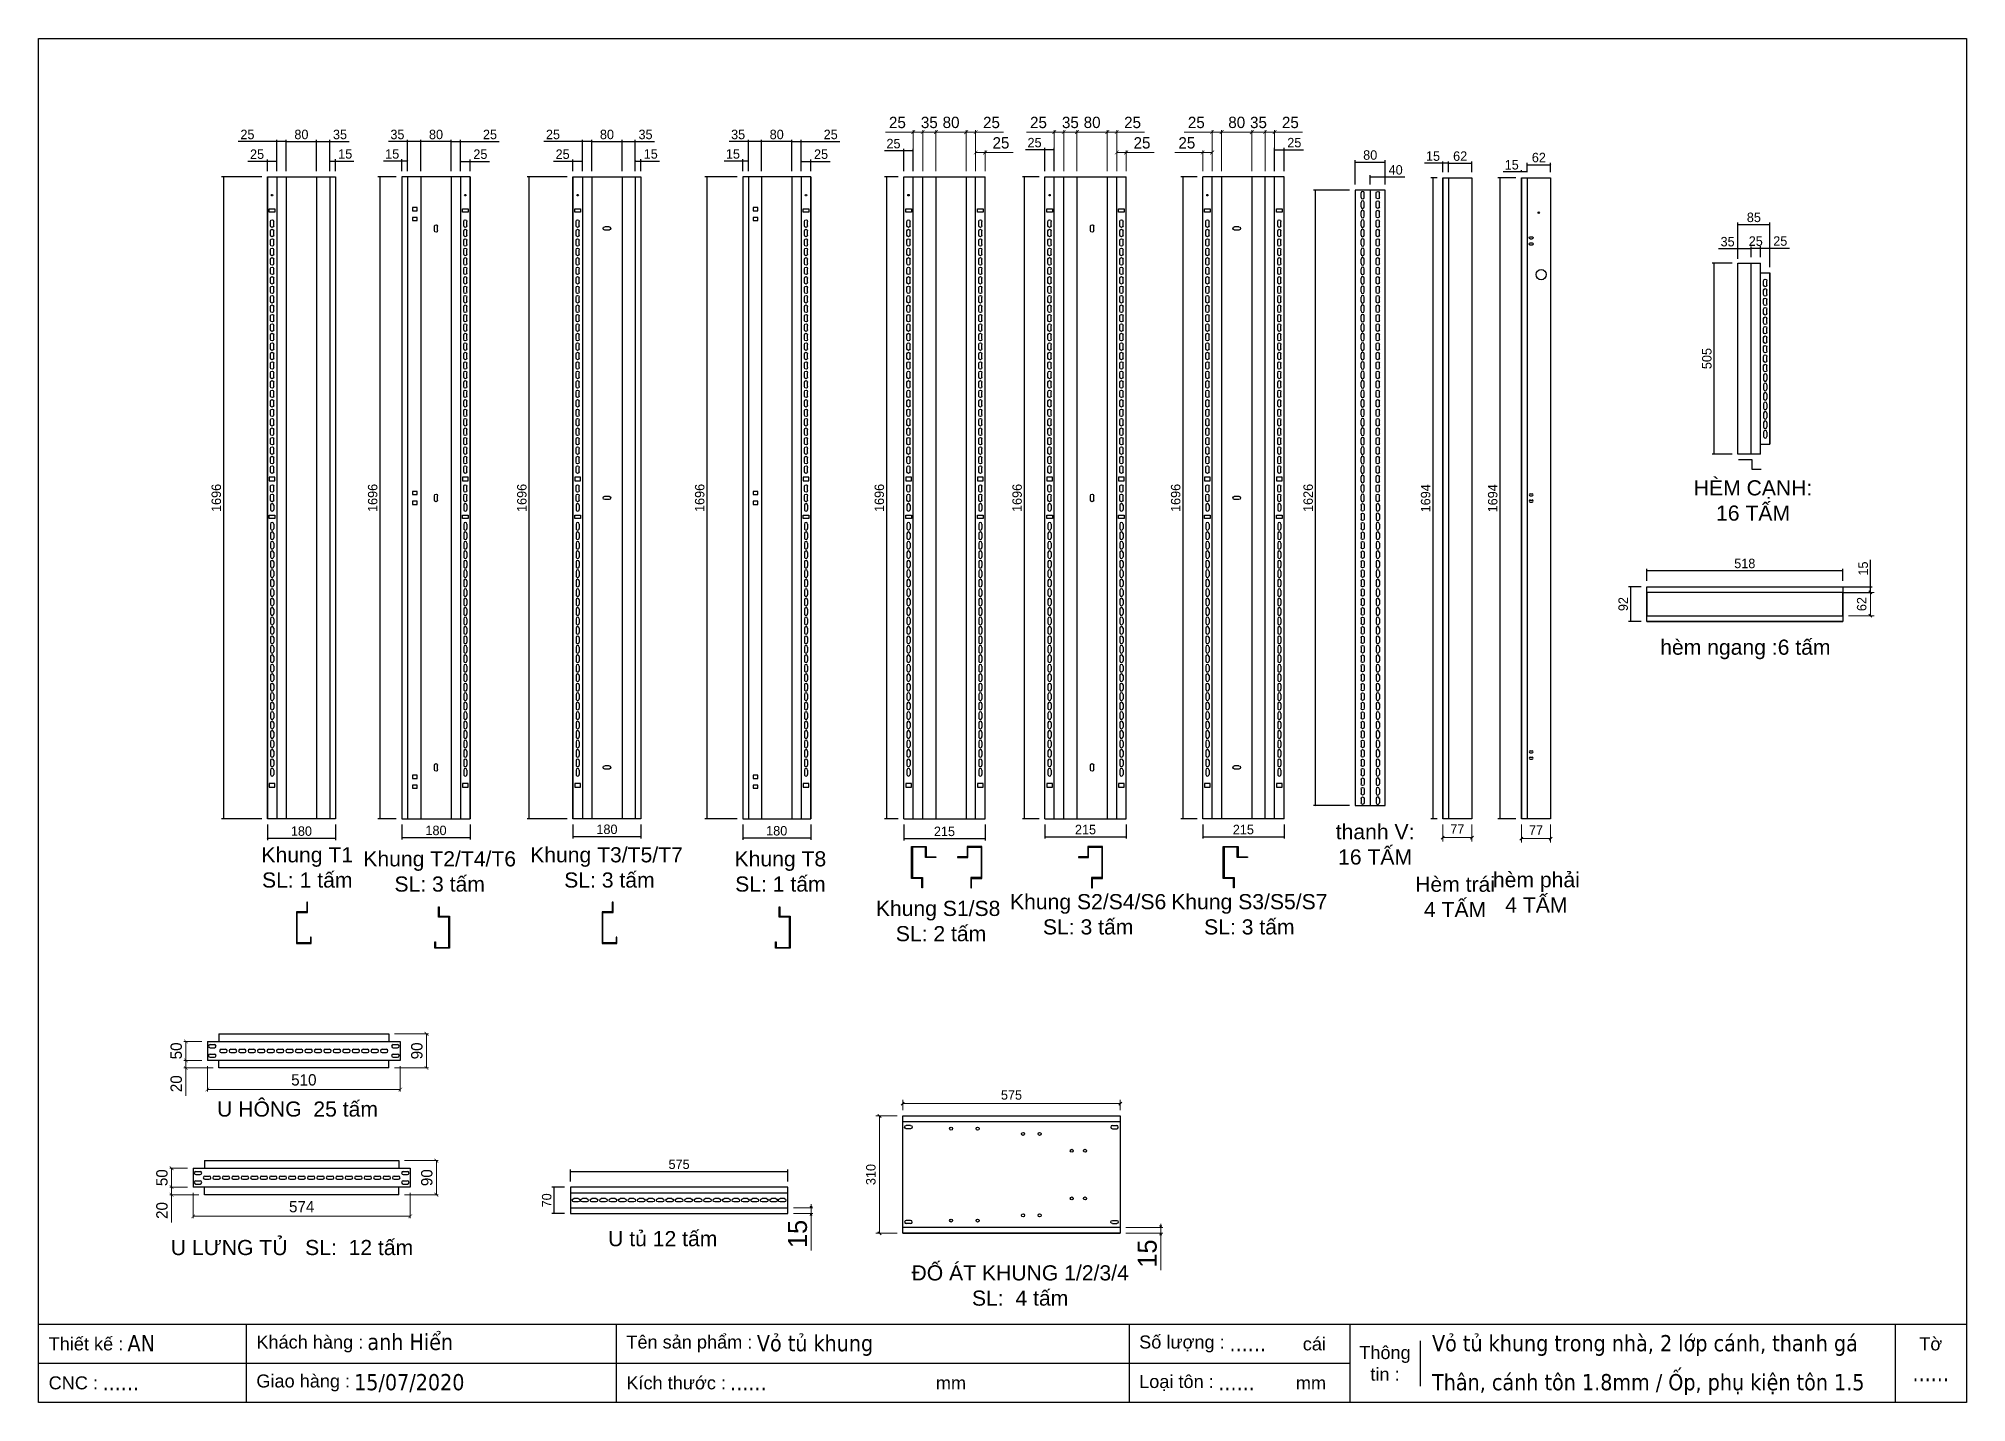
# Model space of a CAD drawing. Header units: millimetres. Extents: x 0 to 5097, y 0 to 3604.
import ezdxf
from ezdxf.enums import TextEntityAlignment as Align

# ---------------------------------------------------------------- set-up
doc = ezdxf.new("R2010")
doc.units = ezdxf.units.MM
doc.layers.add('DIM', color=253, linetype='Continuous')
doc.styles.add('Arial', font='arial.ttf')
doc.styles.add('Tahoma (Input Text)', font='tahoma.ttf')
doc.dimstyles.new('An-1', dxfattribs={"dimtxt": 25, "dimasz": 3, "dimexe": 5, "dimexo": 15, "dimgap": 6, "dimtad": 1, "dimdec": 0, "dimtxsty": 'Standard', "dimblk": 'ARCHTICK', "dimcen": 10, "dimclrd": 5, "dimclre": 5, "dimclrt": 3, "dimazin": 3, "dimtfac": 1, "dimtdec": 0, "dimtmove": 0, "dimatfit": 3, "dimldrblk": 'ARCHTICK', "dimlwd": -1, "dimlwe": -1})
doc.dimstyles.new('BIG', dxfattribs={"dimtxt": 30, "dimasz": 10, "dimexe": 5, "dimexo": 15, "dimgap": 10, "dimtad": 1, "dimdec": 0, "dimtxsty": 'Standard', "dimblk": 'ARCHTICK', "dimcen": 10, "dimclrd": 5, "dimclre": 5, "dimclrt": 3, "dimazin": 3, "dimtfac": 1, "dimtdec": 0, "dimtmove": 0, "dimatfit": 3, "dimldrblk": 'ARCHTICK', "dimlwd": 9, "dimlwe": 9})
doc.dimstyles.new('CNC', dxfattribs={"dimtxt": 50, "dimasz": 5, "dimexe": 5, "dimexo": 15, "dimgap": 10, "dimtad": 1, "dimdec": 0, "dimtxsty": 'Standard', "dimblk": 'OPEN30', "dimcen": 10, "dimclrd": 5, "dimclre": 5, "dimclrt": 3, "dimazin": 3, "dimtfac": 1, "dimtdec": 0, "dimtmove": 0, "dimatfit": 3, "dimldrblk": 'ARCHTICK', "dimlwd": 9, "dimlwe": 9})
doc.dimstyles.new('Dim-25', dxfattribs={"dimtxt": 25, "dimasz": 8, "dimexe": 10, "dimexo": 15, "dimgap": 10, "dimtad": 1, "dimdec": 0, "dimtxsty": 'Standard', "dimblk": 'OBLIQUE', "dimcen": 10, "dimclrd": 5, "dimclre": 5, "dimclrt": 3, "dimazin": 3, "dimtfac": 1, "dimtdec": 0, "dimtmove": 0, "dimatfit": 3, "dimldrblk": 'OBLIQUE', "dimlwd": 9, "dimlwe": 9})

msp = doc.modelspace()

# ---------------------------------------------------------------- texts
at = {"color": 7, "char_height": 40, "attachment_point": 5, "style": 'Arial'}
for s, insert, width in [('HÈM CẠNH: \\P16 TẤM', (4532.4, 2382.9), 594.894), ('hèm ngang :6 tấm', (4512.1, 1989.5), 594.894), ('thanh V: \\P16 TẤM', (3533.2, 1474.3), 846.161), ('Khung T1\\PSL: 1 tấm', (710.3, 1413.4), 594.894), ('Khung T2/T4/T6\\PSL: 3 tấm', (1060.4, 1402.7), 594.894), ('Khung T3/T5/T7\\P SL: 3 tấm', (1501.4, 1413.4), 594.894), ('Khung T8\\PSL: 1 tấm', (1961.1, 1402.7), 594.894), ('Hèm trái\\P4 TẤM', (3744.7, 1335.8), 846.161), ('hèm phải\\P4 TẤM', (3959.6, 1347.7), 846.161), ('Khung S1/S8\\P SL: 2 tấm', (2378, 1271.7), 594.894), ('Khung S2/S4/S6 \\PSL: 3 tấm', (2774.7, 1289.5), 594.894), ('Khung S3/S5/S7 \\PSL: 3 tấm', (3200.8, 1289.5), 594.894), ('\\A1;U HÔNG  25 tấm', (684.6, 774.9), 732.207), ('\\A1;U LƯNG TỦ   SL:  12 tấm', (670, 409), 732.207), ('\\A1;U tủ 12 tấm', (1650.1, 432.5), 594.894), ('\\A1;ĐỐ ÁT KHUNG 1/2/3/4 \\PSL:  4 tấm', (2594.9, 308.7), 732.207)]:
    msp.add_mtext(s, dxfattribs=dict(at, insert=insert, width=width))

# ---------------------------------------------------------------- blocks, each defined once
blk = doc.blocks.new('khungtenAsean2')
at = {"color": 7}
for p, q in [((2970, -1980), (0, -1980)), ((320, -1980), (320, -2100)), ((890, -1980), (890, -2100)), ((1680, -1980), (1680, -2100)), ((2020, -1980), (2020, -2100)), ((2860, -1980), (2860, -2100)), ((2128.3, -2005), (2128.3, -2075)), ((2020, -2040), (0, -2040))]:
    blk.add_line(p, q, dxfattribs=at)
blk.add_lwpolyline([(0, 0), (2970, 0), (2970, -2100), (0, -2100)], close=True, dxfattribs=at)
at = {"color": 2, "char_height": 20, "style": 'Arial'}
for s, insert, width, attachment_point in [('  Thiết kế :', (0, -2010), 917.634, 4), ('  Khách hàng :', (320, -2010), 917.634, 4), ('  Tên sản phẩm :', (890, -2010), 917.634, 4), ('  Số lượng :', (1680, -2010), 917.634, 4), ('cái', (1947.6, -2010), 917.634, 4), ('Thông\\Ptin :', (2074.2, -2040), 108.311, 5), ('Tờ', (2915, -2010), 110, 5), ('  CNC :', (0, -2070), 917.634, 4), ('  Giao hàng :', (320, -2070), 917.634, 4), ('  Kích thước :', (890, -2070), 917.634, 4), ('mm', (1382.3, -2070), 917.634, 4), ('  Loại tôn :', (1680, -2070), 917.634, 4), ('mm', (1936.9, -2070), 917.634, 4)]:
    blk.add_mtext(s, dxfattribs=dict(at, insert=insert, width=width, attachment_point=attachment_point))
at = {"color": 1, "style": 'Tahoma (Input Text)', "flags": 8}
for tag, p in [('#01', (137.1, -2021.3)), ('#03', (506.6, -2019.3)), ('#05', (1106.6, -2021.3)), ('#07', (1834.7, -2021.3)), ('#09', (2146.7, -2021.3)), ('#02', (98.5, -2081.3)), ('#04', (486.1, -2081.3)), ('#06', (1065.3, -2081.3)), ('#08', (1817.4, -2081.3)), ('#10', (2146.7, -2081.3))]:
    blk.add_attdef(tag, p, '', height=25, dxfattribs=at)
blk.add_attdef('#11', text='', height=25, dxfattribs=at).set_placement((2915, -2067.3), align=Align.CENTER)
blk = doc.blocks.new('*D1')
at = {"color": 0, "const_width": 0.45}
for points in [[(606.4, 3280.7), (603.4, 3277.7)], [(628.4, 3277.7), (631.4, 3280.7)]]:
    blk.add_lwpolyline(points, dxfattribs=at)
at = {"layer": 'Defpoints', "color": 0, "transparency": 16777216}
for p in [(604.9, 3279.2), (604.9, 3237.9), (629.9, 3237.9)]:
    blk.add_point(p, dxfattribs=at)
at = {"layer": 'DIM', "color": 5, "transparency": 16777216}
for p, q in [((604.9, 3279.2), (553.5, 3279.2)), ((604.9, 3252.9), (604.9, 3284.2)), ((629.9, 3279.2), (604.9, 3279.2)), ((629.9, 3252.9), (629.9, 3284.2))]:
    blk.add_line(p, q, dxfattribs=at)
at = {"layer": 'DIM', "color": 3, "transparency": 16777216, "insert": (577.7, 3298), "char_height": 25, "attachment_point": 5}
blk.add_mtext('25', dxfattribs=at)
blk = doc.blocks.new('_ArchTick')
at = {"color": 0, "const_width": 0.15}
blk.add_lwpolyline([(-0.5, -0.5), (0.5, 0.5)], dxfattribs=at)
blk = doc.blocks.new('*D2')
at = {"color": 0, "const_width": 0.45}
for points in [[(631.4, 3332.9), (628.4, 3329.9)], [(653.4, 3329.9), (656.4, 3332.9)]]:
    blk.add_lwpolyline(points, dxfattribs=at)
at = {"layer": 'Defpoints', "color": 0, "transparency": 16777216}
for p in [(654.9, 3331.4), (629.9, 3237.9), (654.9, 3237.9)]:
    blk.add_point(p, dxfattribs=at)
at = {"layer": 'DIM', "color": 5, "transparency": 16777216}
for p, q in [((629.9, 3331.4), (528, 3331.4)), ((629.9, 3252.9), (629.9, 3336.4)), ((654.9, 3331.4), (629.9, 3331.4)), ((654.9, 3252.9), (654.9, 3336.4))]:
    blk.add_line(p, q, dxfattribs=at)
at = {"layer": 'DIM', "color": 3, "transparency": 16777216, "insert": (552.2, 3350.1), "char_height": 25, "attachment_point": 5}
blk.add_mtext('25', dxfattribs=at)
blk = doc.blocks.new('*D3')
at = {"color": 0, "const_width": 0.45}
for points in [[(656.4, 3332.9), (653.4, 3329.9)], [(733.4, 3329.9), (736.4, 3332.9)]]:
    blk.add_lwpolyline(points, dxfattribs=at)
at = {"layer": 'Defpoints', "color": 0, "transparency": 16777216}
for p in [(734.9, 3331.4), (654.9, 3237.9), (734.9, 3237.9)]:
    blk.add_point(p, dxfattribs=at)
at = {"layer": 'DIM', "color": 5, "transparency": 16777216}
for p, q in [((654.9, 3252.9), (654.9, 3336.4)), ((654.9, 3331.4), (734.9, 3331.4)), ((734.9, 3252.9), (734.9, 3336.4))]:
    blk.add_line(p, q, dxfattribs=at)
at = {"layer": 'DIM', "color": 3, "transparency": 16777216, "insert": (694.9, 3350.1), "char_height": 25, "attachment_point": 5}
blk.add_mtext('80', dxfattribs=at)
blk = doc.blocks.new('*D4')
at = {"color": 0, "const_width": 0.45}
for points in [[(736.4, 3332.9), (733.4, 3329.9)], [(768.4, 3329.9), (771.4, 3332.9)]]:
    blk.add_lwpolyline(points, dxfattribs=at)
at = {"layer": 'Defpoints', "color": 0, "transparency": 16777216}
for p in [(769.9, 3331.4), (734.9, 3237.9), (769.9, 3237.9)]:
    blk.add_point(p, dxfattribs=at)
at = {"layer": 'DIM', "color": 5, "transparency": 16777216}
for p, q in [((734.9, 3252.9), (734.9, 3336.4)), ((734.9, 3331.4), (769.9, 3331.4)), ((769.9, 3252.9), (769.9, 3336.4)), ((769.9, 3331.4), (820.9, 3331.4))]:
    blk.add_line(p, q, dxfattribs=at)
at = {"layer": 'DIM', "color": 3, "transparency": 16777216, "insert": (796.9, 3350.1), "char_height": 25, "attachment_point": 5}
blk.add_mtext('35', dxfattribs=at)
blk = doc.blocks.new('*D5')
at = {"color": 0, "const_width": 0.45}
for points in [[(771.4, 3281.4), (768.4, 3278.4)], [(783.4, 3278.4), (786.4, 3281.4)]]:
    blk.add_lwpolyline(points, dxfattribs=at)
at = {"layer": 'Defpoints', "color": 0, "transparency": 16777216}
for p in [(784.9, 3279.9), (769.9, 3237.9), (784.9, 3237.9)]:
    blk.add_point(p, dxfattribs=at)
at = {"layer": 'DIM', "color": 5, "transparency": 16777216}
for p, q in [((769.9, 3252.9), (769.9, 3284.9)), ((769.9, 3279.9), (784.9, 3279.9)), ((784.9, 3252.9), (784.9, 3284.9)), ((784.9, 3279.9), (833.6, 3279.9))]:
    blk.add_line(p, q, dxfattribs=at)
at = {"layer": 'DIM', "color": 3, "transparency": 16777216, "insert": (810.7, 3298.7), "char_height": 25, "attachment_point": 5}
blk.add_mtext('15', dxfattribs=at)
blk = doc.blocks.new('*D6')
at = {"color": 0, "const_width": 0.45}
for points in [[(490.3, 3236.4), (487.3, 3239.4)], [(487.3, 1543.4), (490.3, 1540.4)]]:
    blk.add_lwpolyline(points, dxfattribs=at)
at = {"layer": 'Defpoints', "color": 0, "transparency": 16777216}
for p in [(604.9, 3237.9), (488.8, 1541.9), (604.9, 1541.9)]:
    blk.add_point(p, dxfattribs=at)
at = {"layer": 'DIM', "color": 5, "transparency": 16777216}
for p, q in [((589.9, 3237.9), (483.8, 3237.9)), ((488.8, 3237.9), (488.8, 1541.9)), ((589.9, 1541.9), (483.8, 1541.9))]:
    blk.add_line(p, q, dxfattribs=at)
at = {"layer": 'DIM', "color": 3, "transparency": 16777216, "insert": (470, 2389.9), "char_height": 25, "attachment_point": 5, "rotation": 90}
blk.add_mtext('1696', dxfattribs=at)
blk = doc.blocks.new('*D7')
at = {"color": 0, "const_width": 0.45}
for points in [[(1117.2, 3280.7), (1114.2, 3277.7)], [(1139.2, 3277.7), (1142.2, 3280.7)]]:
    blk.add_lwpolyline(points, dxfattribs=at)
at = {"layer": 'Defpoints', "color": 0, "transparency": 16777216}
for p in [(1140.7, 3279.2), (1115.7, 3237.9), (1140.7, 3237.9)]:
    blk.add_point(p, dxfattribs=at)
at = {"layer": 'DIM', "color": 5, "transparency": 16777216}
for p, q in [((1115.7, 3252.9), (1115.7, 3284.2)), ((1115.7, 3279.2), (1140.7, 3279.2)), ((1140.7, 3252.9), (1140.7, 3284.2)), ((1140.7, 3279.2), (1192.2, 3279.2))]:
    blk.add_line(p, q, dxfattribs=at)
at = {"layer": 'DIM', "color": 3, "transparency": 16777216, "insert": (1168, 3298), "char_height": 25, "attachment_point": 5}
blk.add_mtext('25', dxfattribs=at)
blk = doc.blocks.new('*D8')
at = {"color": 0, "const_width": 0.45}
for points in [[(1092.2, 3332.9), (1089.2, 3329.9)], [(1114.2, 3329.9), (1117.2, 3332.9)]]:
    blk.add_lwpolyline(points, dxfattribs=at)
at = {"layer": 'Defpoints', "color": 0, "transparency": 16777216}
for p in [(1090.7, 3331.4), (1090.7, 3237.9), (1115.7, 3237.9)]:
    blk.add_point(p, dxfattribs=at)
at = {"layer": 'DIM', "color": 5, "transparency": 16777216}
for p, q in [((1090.7, 3252.9), (1090.7, 3336.4)), ((1090.7, 3331.4), (1115.7, 3331.4)), ((1115.7, 3252.9), (1115.7, 3336.4)), ((1115.7, 3331.4), (1217.6, 3331.4))]:
    blk.add_line(p, q, dxfattribs=at)
at = {"layer": 'DIM', "color": 3, "transparency": 16777216, "insert": (1193.4, 3350.1), "char_height": 25, "attachment_point": 5}
blk.add_mtext('25', dxfattribs=at)
blk = doc.blocks.new('*D9')
at = {"color": 0, "const_width": 0.45}
for points in [[(1012.2, 3332.9), (1009.2, 3329.9)], [(1089.2, 3329.9), (1092.2, 3332.9)]]:
    blk.add_lwpolyline(points, dxfattribs=at)
at = {"layer": 'Defpoints', "color": 0, "transparency": 16777216}
for p in [(1010.7, 3331.4), (1010.7, 3237.9), (1090.7, 3237.9)]:
    blk.add_point(p, dxfattribs=at)
at = {"layer": 'DIM', "color": 5, "transparency": 16777216}
for p, q in [((1010.7, 3252.9), (1010.7, 3336.4)), ((1090.7, 3331.4), (1010.7, 3331.4)), ((1090.7, 3252.9), (1090.7, 3336.4))]:
    blk.add_line(p, q, dxfattribs=at)
at = {"layer": 'DIM', "color": 3, "transparency": 16777216, "insert": (1050.7, 3350.1), "char_height": 25, "attachment_point": 5}
blk.add_mtext('80', dxfattribs=at)
blk = doc.blocks.new('*D10')
at = {"color": 0, "const_width": 0.45}
for points in [[(977.2, 3332.9), (974.2, 3329.9)], [(1009.2, 3329.9), (1012.2, 3332.9)]]:
    blk.add_lwpolyline(points, dxfattribs=at)
at = {"layer": 'Defpoints', "color": 0, "transparency": 16777216}
for p in [(975.7, 3331.4), (975.7, 3237.9), (1010.7, 3237.9)]:
    blk.add_point(p, dxfattribs=at)
at = {"layer": 'DIM', "color": 5, "transparency": 16777216}
for p, q in [((975.7, 3331.4), (924.8, 3331.4)), ((975.7, 3252.9), (975.7, 3336.4)), ((1010.7, 3331.4), (975.7, 3331.4)), ((1010.7, 3252.9), (1010.7, 3336.4))]:
    blk.add_line(p, q, dxfattribs=at)
at = {"layer": 'DIM', "color": 3, "transparency": 16777216, "insert": (948.7, 3350.1), "char_height": 25, "attachment_point": 5}
blk.add_mtext('35', dxfattribs=at)
blk = doc.blocks.new('*D11')
at = {"color": 0, "const_width": 0.45}
for points in [[(962.2, 3281.4), (959.2, 3278.4)], [(974.2, 3278.4), (977.2, 3281.4)]]:
    blk.add_lwpolyline(points, dxfattribs=at)
at = {"layer": 'Defpoints', "color": 0, "transparency": 16777216}
for p in [(960.7, 3279.9), (960.7, 3237.9), (975.7, 3237.9)]:
    blk.add_point(p, dxfattribs=at)
at = {"layer": 'DIM', "color": 5, "transparency": 16777216}
for p, q in [((960.7, 3279.9), (912.1, 3279.9)), ((960.7, 3252.9), (960.7, 3284.9)), ((975.7, 3279.9), (960.7, 3279.9)), ((975.7, 3252.9), (975.7, 3284.9))]:
    blk.add_line(p, q, dxfattribs=at)
at = {"layer": 'DIM', "color": 3, "transparency": 16777216, "insert": (934.9, 3298.7), "char_height": 25, "attachment_point": 5}
blk.add_mtext('15', dxfattribs=at)
blk = doc.blocks.new('*D12')
at = {"color": 0, "const_width": 0.45}
for points in [[(1414.1, 3280.7), (1411.1, 3277.7)], [(1436.1, 3277.7), (1439.1, 3280.7)]]:
    blk.add_lwpolyline(points, dxfattribs=at)
at = {"layer": 'Defpoints', "color": 0, "transparency": 16777216}
for p in [(1412.6, 3279.2), (1412.6, 3237.9), (1437.6, 3237.9)]:
    blk.add_point(p, dxfattribs=at)
at = {"layer": 'DIM', "color": 5, "transparency": 16777216}
for p, q in [((1412.6, 3279.2), (1361.2, 3279.2)), ((1412.6, 3252.9), (1412.6, 3284.2)), ((1437.6, 3279.2), (1412.6, 3279.2)), ((1437.6, 3252.9), (1437.6, 3284.2))]:
    blk.add_line(p, q, dxfattribs=at)
at = {"layer": 'DIM', "color": 3, "transparency": 16777216, "insert": (1385.4, 3298), "char_height": 25, "attachment_point": 5}
blk.add_mtext('25', dxfattribs=at)
blk = doc.blocks.new('*D13')
at = {"color": 0, "const_width": 0.45}
for points in [[(1439.1, 3332.9), (1436.1, 3329.9)], [(1461.1, 3329.9), (1464.1, 3332.9)]]:
    blk.add_lwpolyline(points, dxfattribs=at)
at = {"layer": 'Defpoints', "color": 0, "transparency": 16777216}
for p in [(1462.6, 3331.4), (1437.6, 3237.9), (1462.6, 3237.9)]:
    blk.add_point(p, dxfattribs=at)
at = {"layer": 'DIM', "color": 5, "transparency": 16777216}
for p, q in [((1437.6, 3331.4), (1335.7, 3331.4)), ((1437.6, 3252.9), (1437.6, 3336.4)), ((1462.6, 3331.4), (1437.6, 3331.4)), ((1462.6, 3252.9), (1462.6, 3336.4))]:
    blk.add_line(p, q, dxfattribs=at)
at = {"layer": 'DIM', "color": 3, "transparency": 16777216, "insert": (1359.9, 3350.1), "char_height": 25, "attachment_point": 5}
blk.add_mtext('25', dxfattribs=at)
blk = doc.blocks.new('*D14')
at = {"color": 0, "const_width": 0.45}
for points in [[(1464.1, 3332.9), (1461.1, 3329.9)], [(1541.1, 3329.9), (1544.1, 3332.9)]]:
    blk.add_lwpolyline(points, dxfattribs=at)
at = {"layer": 'Defpoints', "color": 0, "transparency": 16777216}
for p in [(1542.6, 3331.4), (1462.6, 3237.9), (1542.6, 3237.9)]:
    blk.add_point(p, dxfattribs=at)
at = {"layer": 'DIM', "color": 5, "transparency": 16777216}
for p, q in [((1462.6, 3252.9), (1462.6, 3336.4)), ((1462.6, 3331.4), (1542.6, 3331.4)), ((1542.6, 3252.9), (1542.6, 3336.4))]:
    blk.add_line(p, q, dxfattribs=at)
at = {"layer": 'DIM', "color": 3, "transparency": 16777216, "insert": (1502.6, 3350.1), "char_height": 25, "attachment_point": 5}
blk.add_mtext('80', dxfattribs=at)
blk = doc.blocks.new('*D15')
at = {"color": 0, "const_width": 0.45}
for points in [[(1544.1, 3332.9), (1541.1, 3329.9)], [(1576.1, 3329.9), (1579.1, 3332.9)]]:
    blk.add_lwpolyline(points, dxfattribs=at)
at = {"layer": 'Defpoints', "color": 0, "transparency": 16777216}
for p in [(1577.6, 3331.4), (1542.6, 3237.9), (1577.6, 3237.9)]:
    blk.add_point(p, dxfattribs=at)
at = {"layer": 'DIM', "color": 5, "transparency": 16777216}
for p, q in [((1542.6, 3252.9), (1542.6, 3336.4)), ((1542.6, 3331.4), (1577.6, 3331.4)), ((1577.6, 3252.9), (1577.6, 3336.4)), ((1577.6, 3331.4), (1628.6, 3331.4))]:
    blk.add_line(p, q, dxfattribs=at)
at = {"layer": 'DIM', "color": 3, "transparency": 16777216, "insert": (1604.6, 3350.1), "char_height": 25, "attachment_point": 5}
blk.add_mtext('35', dxfattribs=at)
blk = doc.blocks.new('*D16')
at = {"color": 0, "const_width": 0.45}
for points in [[(1579.1, 3281.4), (1576.1, 3278.4)], [(1591.1, 3278.4), (1594.1, 3281.4)]]:
    blk.add_lwpolyline(points, dxfattribs=at)
at = {"layer": 'Defpoints', "color": 0, "transparency": 16777216}
for p in [(1592.6, 3279.9), (1577.6, 3237.9), (1592.6, 3237.9)]:
    blk.add_point(p, dxfattribs=at)
at = {"layer": 'DIM', "color": 5, "transparency": 16777216}
for p, q in [((1577.6, 3252.9), (1577.6, 3284.9)), ((1577.6, 3279.9), (1592.6, 3279.9)), ((1592.6, 3252.9), (1592.6, 3284.9)), ((1592.6, 3279.9), (1641.3, 3279.9))]:
    blk.add_line(p, q, dxfattribs=at)
at = {"layer": 'DIM', "color": 3, "transparency": 16777216, "insert": (1618.4, 3298.7), "char_height": 25, "attachment_point": 5}
blk.add_mtext('15', dxfattribs=at)
blk = doc.blocks.new('*D17')
at = {"color": 0, "const_width": 0.45}
for points in [[(1298, 3236.4), (1295, 3239.4)], [(1295, 1543.4), (1298, 1540.4)]]:
    blk.add_lwpolyline(points, dxfattribs=at)
at = {"layer": 'Defpoints', "color": 0, "transparency": 16777216}
for p in [(1412.6, 3237.9), (1296.5, 1541.9), (1412.6, 1541.9)]:
    blk.add_point(p, dxfattribs=at)
at = {"layer": 'DIM', "color": 5, "transparency": 16777216}
for p, q in [((1397.6, 3237.9), (1291.5, 3237.9)), ((1296.5, 3237.9), (1296.5, 1541.9)), ((1397.6, 1541.9), (1291.5, 1541.9))]:
    blk.add_line(p, q, dxfattribs=at)
at = {"layer": 'DIM', "color": 3, "transparency": 16777216, "insert": (1277.7, 2389.9), "char_height": 25, "attachment_point": 5, "rotation": 90}
blk.add_mtext('1696', dxfattribs=at)
blk = doc.blocks.new('*D18')
at = {"color": 0, "const_width": 0.45}
for points in [[(2017.9, 3280.7), (2014.9, 3277.7)], [(2039.9, 3277.7), (2042.9, 3280.7)]]:
    blk.add_lwpolyline(points, dxfattribs=at)
at = {"layer": 'Defpoints', "color": 0, "transparency": 16777216}
for p in [(2041.4, 3279.2), (2016.4, 3237.9), (2041.4, 3237.9)]:
    blk.add_point(p, dxfattribs=at)
at = {"layer": 'DIM', "color": 5, "transparency": 16777216}
for p, q in [((2016.4, 3252.9), (2016.4, 3284.2)), ((2016.4, 3279.2), (2041.4, 3279.2)), ((2041.4, 3252.9), (2041.4, 3284.2)), ((2041.4, 3279.2), (2092.8, 3279.2))]:
    blk.add_line(p, q, dxfattribs=at)
at = {"layer": 'DIM', "color": 3, "transparency": 16777216, "insert": (2068.6, 3298), "char_height": 25, "attachment_point": 5}
blk.add_mtext('25', dxfattribs=at)
blk = doc.blocks.new('*D19')
at = {"color": 0, "const_width": 0.45}
for points in [[(1992.9, 3332.9), (1989.9, 3329.9)], [(2014.9, 3329.9), (2017.9, 3332.9)]]:
    blk.add_lwpolyline(points, dxfattribs=at)
at = {"layer": 'Defpoints', "color": 0, "transparency": 16777216}
for p in [(1991.4, 3331.4), (1991.4, 3237.9), (2016.4, 3237.9)]:
    blk.add_point(p, dxfattribs=at)
at = {"layer": 'DIM', "color": 5, "transparency": 16777216}
for p, q in [((1991.4, 3252.9), (1991.4, 3336.4)), ((1991.4, 3331.4), (2016.4, 3331.4)), ((2016.4, 3252.9), (2016.4, 3336.4)), ((2016.4, 3331.4), (2118.3, 3331.4))]:
    blk.add_line(p, q, dxfattribs=at)
at = {"layer": 'DIM', "color": 3, "transparency": 16777216, "insert": (2094.1, 3350.1), "char_height": 25, "attachment_point": 5}
blk.add_mtext('25', dxfattribs=at)
blk = doc.blocks.new('*D20')
at = {"color": 0, "const_width": 0.45}
for points in [[(1912.9, 3332.9), (1909.9, 3329.9)], [(1989.9, 3329.9), (1992.9, 3332.9)]]:
    blk.add_lwpolyline(points, dxfattribs=at)
at = {"layer": 'Defpoints', "color": 0, "transparency": 16777216}
for p in [(1911.4, 3331.4), (1911.4, 3237.9), (1991.4, 3237.9)]:
    blk.add_point(p, dxfattribs=at)
at = {"layer": 'DIM', "color": 5, "transparency": 16777216}
for p, q in [((1911.4, 3252.9), (1911.4, 3336.4)), ((1991.4, 3331.4), (1911.4, 3331.4)), ((1991.4, 3252.9), (1991.4, 3336.4))]:
    blk.add_line(p, q, dxfattribs=at)
at = {"layer": 'DIM', "color": 3, "transparency": 16777216, "insert": (1951.4, 3350.1), "char_height": 25, "attachment_point": 5}
blk.add_mtext('80', dxfattribs=at)
blk = doc.blocks.new('*D21')
at = {"color": 0, "const_width": 0.45}
for points in [[(1877.9, 3332.9), (1874.9, 3329.9)], [(1909.9, 3329.9), (1912.9, 3332.9)]]:
    blk.add_lwpolyline(points, dxfattribs=at)
at = {"layer": 'Defpoints', "color": 0, "transparency": 16777216}
for p in [(1876.4, 3331.4), (1876.4, 3237.9), (1911.4, 3237.9)]:
    blk.add_point(p, dxfattribs=at)
at = {"layer": 'DIM', "color": 5, "transparency": 16777216}
for p, q in [((1876.4, 3331.4), (1825.4, 3331.4)), ((1876.4, 3252.9), (1876.4, 3336.4)), ((1911.4, 3331.4), (1876.4, 3331.4)), ((1911.4, 3252.9), (1911.4, 3336.4))]:
    blk.add_line(p, q, dxfattribs=at)
at = {"layer": 'DIM', "color": 3, "transparency": 16777216, "insert": (1849.4, 3350.1), "char_height": 25, "attachment_point": 5}
blk.add_mtext('35', dxfattribs=at)
blk = doc.blocks.new('*D22')
at = {"color": 0, "const_width": 0.45}
for points in [[(1862.9, 3281.4), (1859.9, 3278.4)], [(1874.9, 3278.4), (1877.9, 3281.4)]]:
    blk.add_lwpolyline(points, dxfattribs=at)
at = {"layer": 'Defpoints', "color": 0, "transparency": 16777216}
for p in [(1861.4, 3279.9), (1861.4, 3237.9), (1876.4, 3237.9)]:
    blk.add_point(p, dxfattribs=at)
at = {"layer": 'DIM', "color": 5, "transparency": 16777216}
for p, q in [((1861.4, 3279.9), (1812.8, 3279.9)), ((1861.4, 3252.9), (1861.4, 3284.9)), ((1876.4, 3279.9), (1861.4, 3279.9)), ((1876.4, 3252.9), (1876.4, 3284.9))]:
    blk.add_line(p, q, dxfattribs=at)
at = {"layer": 'DIM', "color": 3, "transparency": 16777216, "insert": (1835.6, 3298.7), "char_height": 25, "attachment_point": 5}
blk.add_mtext('15', dxfattribs=at)
blk = doc.blocks.new('*D23')
at = {"color": 0, "const_width": 1.5}
for points in [[(2342.3, 3361.5), (2332.3, 3351.5)], [(2367.3, 3351.5), (2377.3, 3361.5)]]:
    blk.add_lwpolyline(points, dxfattribs=at)
at = {"layer": 'Defpoints', "color": 0, "transparency": 16777216}
for p in [(2372.3, 3356.5), (2337.3, 3237.9), (2372.3, 3237.9)]:
    blk.add_point(p, dxfattribs=at)
at = {"layer": 'DIM', "color": 5, "lineweight": 9, "transparency": 16777216}
for p, q in [((2337.3, 3252.9), (2337.3, 3361.5)), ((2337.3, 3356.5), (2372.3, 3356.5)), ((2372.3, 3252.9), (2372.3, 3361.5))]:
    blk.add_line(p, q, dxfattribs=at)
at = {"layer": 'DIM', "color": 3, "transparency": 16777216, "insert": (2354.8, 3381.8), "char_height": 30, "attachment_point": 5}
blk.add_mtext('35', dxfattribs=at)
blk = doc.blocks.new('*D24')
at = {"color": 0, "const_width": 1.5}
for points in [[(2377.3, 3361.7), (2367.3, 3351.7)], [(2447.3, 3351.7), (2457.3, 3361.7)]]:
    blk.add_lwpolyline(points, dxfattribs=at)
at = {"layer": 'Defpoints', "color": 0, "transparency": 16777216}
for p in [(2452.3, 3356.7), (2372.3, 3237.9), (2452.3, 3237.9)]:
    blk.add_point(p, dxfattribs=at)
at = {"layer": 'DIM', "color": 5, "lineweight": 9, "transparency": 16777216}
for p, q in [((2372.3, 3252.9), (2372.3, 3361.7)), ((2372.3, 3356.7), (2452.3, 3356.7)), ((2452.3, 3252.9), (2452.3, 3361.7))]:
    blk.add_line(p, q, dxfattribs=at)
at = {"layer": 'DIM', "color": 3, "transparency": 16777216, "insert": (2412.3, 3382), "char_height": 30, "attachment_point": 5}
blk.add_mtext('80', dxfattribs=at)
blk = doc.blocks.new('*D25')
at = {"color": 0, "const_width": 1.5}
for points in [[(2317.3, 3361.5), (2307.3, 3351.5)], [(2332.3, 3351.5), (2342.3, 3361.5)]]:
    blk.add_lwpolyline(points, dxfattribs=at)
at = {"layer": 'Defpoints', "color": 0, "transparency": 16777216}
for p in [(2312.3, 3356.5), (2312.3, 3237.9), (2337.3, 3237.9)]:
    blk.add_point(p, dxfattribs=at)
at = {"layer": 'DIM', "color": 5, "lineweight": 9, "transparency": 16777216}
for p, q in [((2312.3, 3356.5), (2238.6, 3356.5)), ((2312.3, 3252.9), (2312.3, 3361.5)), ((2337.3, 3356.5), (2312.3, 3356.5)), ((2337.3, 3252.9), (2337.3, 3361.5))]:
    blk.add_line(p, q, dxfattribs=at)
at = {"layer": 'DIM', "color": 3, "transparency": 16777216, "insert": (2270.5, 3381.8), "char_height": 30, "attachment_point": 5}
blk.add_mtext('25', dxfattribs=at)
blk = doc.blocks.new('*D26')
at = {"color": 0, "const_width": 1.5}
for points in [[(2457.3, 3361.5), (2447.3, 3351.5)], [(2472.3, 3351.5), (2482.3, 3361.5)]]:
    blk.add_lwpolyline(points, dxfattribs=at)
at = {"layer": 'Defpoints', "color": 0, "transparency": 16777216}
for p in [(2477.3, 3356.5), (2452.3, 3237.9), (2477.3, 3237.9)]:
    blk.add_point(p, dxfattribs=at)
at = {"layer": 'DIM', "color": 5, "lineweight": 9, "transparency": 16777216}
for p, q in [((2452.3, 3252.9), (2452.3, 3361.5)), ((2452.3, 3356.5), (2477.3, 3356.5)), ((2477.3, 3252.9), (2477.3, 3361.5)), ((2477.3, 3356.5), (2551.1, 3356.5))]:
    blk.add_line(p, q, dxfattribs=at)
at = {"layer": 'DIM', "color": 3, "transparency": 16777216, "insert": (2519.2, 3381.8), "char_height": 30, "attachment_point": 5}
blk.add_mtext('25', dxfattribs=at)
blk = doc.blocks.new('*D27')
at = {"color": 0, "const_width": 1.5}
for points in [[(2482.3, 3307.6), (2472.3, 3297.6)], [(2497.3, 3297.6), (2507.3, 3307.6)]]:
    blk.add_lwpolyline(points, dxfattribs=at)
at = {"layer": 'Defpoints', "color": 0, "transparency": 16777216}
for p in [(2502.3, 3302.6), (2477.3, 3237.9), (2502.3, 3237.9)]:
    blk.add_point(p, dxfattribs=at)
at = {"layer": 'DIM', "color": 5, "lineweight": 9, "transparency": 16777216}
for p, q in [((2477.3, 3252.9), (2477.3, 3307.6)), ((2477.3, 3302.6), (2502.3, 3302.6)), ((2502.3, 3252.9), (2502.3, 3307.6)), ((2502.3, 3302.6), (2576.1, 3302.6))]:
    blk.add_line(p, q, dxfattribs=at)
at = {"layer": 'DIM', "color": 3, "transparency": 16777216, "insert": (2544.2, 3327.9), "char_height": 30, "attachment_point": 5}
blk.add_mtext('25', dxfattribs=at)
blk = doc.blocks.new('*D28')
at = {"color": 0, "const_width": 1.5}
for points in [[(2715.2, 3361.5), (2705.2, 3351.5)], [(2740.2, 3351.5), (2750.2, 3361.5)]]:
    blk.add_lwpolyline(points, dxfattribs=at)
at = {"layer": 'Defpoints', "color": 0, "transparency": 16777216}
for p in [(2745.2, 3356.5), (2710.2, 3237.9), (2745.2, 3237.9)]:
    blk.add_point(p, dxfattribs=at)
at = {"layer": 'DIM', "color": 5, "lineweight": 9, "transparency": 16777216}
for p, q in [((2710.2, 3252.9), (2710.2, 3361.5)), ((2710.2, 3356.5), (2745.2, 3356.5)), ((2745.2, 3252.9), (2745.2, 3361.5))]:
    blk.add_line(p, q, dxfattribs=at)
at = {"layer": 'DIM', "color": 3, "transparency": 16777216, "insert": (2727.7, 3381.8), "char_height": 30, "attachment_point": 5}
blk.add_mtext('35', dxfattribs=at)
blk = doc.blocks.new('*D29')
at = {"color": 0, "const_width": 1.5}
for points in [[(2750.2, 3361.7), (2740.2, 3351.7)], [(2820.2, 3351.7), (2830.2, 3361.7)]]:
    blk.add_lwpolyline(points, dxfattribs=at)
at = {"layer": 'Defpoints', "color": 0, "transparency": 16777216}
for p in [(2825.2, 3356.7), (2745.2, 3237.9), (2825.2, 3237.9)]:
    blk.add_point(p, dxfattribs=at)
at = {"layer": 'DIM', "color": 5, "lineweight": 9, "transparency": 16777216}
for p, q in [((2745.2, 3252.9), (2745.2, 3361.7)), ((2745.2, 3356.7), (2825.2, 3356.7)), ((2825.2, 3252.9), (2825.2, 3361.7))]:
    blk.add_line(p, q, dxfattribs=at)
at = {"layer": 'DIM', "color": 3, "transparency": 16777216, "insert": (2785.2, 3382), "char_height": 30, "attachment_point": 5}
blk.add_mtext('80', dxfattribs=at)
blk = doc.blocks.new('*D30')
at = {"color": 0, "const_width": 1.5}
for points in [[(2690.2, 3361.5), (2680.2, 3351.5)], [(2705.2, 3351.5), (2715.2, 3361.5)]]:
    blk.add_lwpolyline(points, dxfattribs=at)
at = {"layer": 'Defpoints', "color": 0, "transparency": 16777216}
for p in [(2685.2, 3356.5), (2685.2, 3237.9), (2710.2, 3237.9)]:
    blk.add_point(p, dxfattribs=at)
at = {"layer": 'DIM', "color": 5, "lineweight": 9, "transparency": 16777216}
for p, q in [((2685.2, 3356.5), (2611.5, 3356.5)), ((2685.2, 3252.9), (2685.2, 3361.5)), ((2710.2, 3356.5), (2685.2, 3356.5)), ((2710.2, 3252.9), (2710.2, 3361.5))]:
    blk.add_line(p, q, dxfattribs=at)
at = {"layer": 'DIM', "color": 3, "transparency": 16777216, "insert": (2643.4, 3381.8), "char_height": 30, "attachment_point": 5}
blk.add_mtext('25', dxfattribs=at)
blk = doc.blocks.new('*D31')
at = {"color": 0, "const_width": 1.5}
for points in [[(2830.2, 3361.5), (2820.2, 3351.5)], [(2845.2, 3351.5), (2855.2, 3361.5)]]:
    blk.add_lwpolyline(points, dxfattribs=at)
at = {"layer": 'Defpoints', "color": 0, "transparency": 16777216}
for p in [(2850.2, 3356.5), (2825.2, 3237.9), (2850.2, 3237.9)]:
    blk.add_point(p, dxfattribs=at)
at = {"layer": 'DIM', "color": 5, "lineweight": 9, "transparency": 16777216}
for p, q in [((2825.2, 3252.9), (2825.2, 3361.5)), ((2825.2, 3356.5), (2850.2, 3356.5)), ((2850.2, 3252.9), (2850.2, 3361.5)), ((2850.2, 3356.5), (2924, 3356.5))]:
    blk.add_line(p, q, dxfattribs=at)
at = {"layer": 'DIM', "color": 3, "transparency": 16777216, "insert": (2892.1, 3381.8), "char_height": 30, "attachment_point": 5}
blk.add_mtext('25', dxfattribs=at)
blk = doc.blocks.new('*D32')
at = {"color": 0, "const_width": 1.5}
for points in [[(2855.2, 3307.6), (2845.2, 3297.6)], [(2870.2, 3297.6), (2880.2, 3307.6)]]:
    blk.add_lwpolyline(points, dxfattribs=at)
at = {"layer": 'Defpoints', "color": 0, "transparency": 16777216}
for p in [(2875.2, 3302.6), (2850.2, 3237.9), (2875.2, 3237.9)]:
    blk.add_point(p, dxfattribs=at)
at = {"layer": 'DIM', "color": 5, "lineweight": 9, "transparency": 16777216}
for p, q in [((2850.2, 3252.9), (2850.2, 3307.6)), ((2850.2, 3302.6), (2875.2, 3302.6)), ((2875.2, 3252.9), (2875.2, 3307.6)), ((2875.2, 3302.6), (2949, 3302.6))]:
    blk.add_line(p, q, dxfattribs=at)
at = {"layer": 'DIM', "color": 3, "transparency": 16777216, "insert": (2917.1, 3327.9), "char_height": 30, "attachment_point": 5}
blk.add_mtext('25', dxfattribs=at)
blk = doc.blocks.new('*D33')
at = {"color": 0, "const_width": 0.45}
for points in [[(2661.7, 3311.2), (2658.7, 3308.2)], [(2683.7, 3308.2), (2686.7, 3311.2)]]:
    blk.add_lwpolyline(points, dxfattribs=at)
at = {"layer": 'Defpoints', "color": 0, "transparency": 16777216}
for p in [(2660.2, 3309.7), (2660.2, 3237.9), (2685.2, 3237.9)]:
    blk.add_point(p, dxfattribs=at)
at = {"layer": 'DIM', "color": 5, "transparency": 16777216}
for p, q in [((2660.2, 3252.9), (2660.2, 3314.7)), ((2685.2, 3252.9), (2685.2, 3314.7)), ((2660.2, 3309.7), (2608.8, 3309.7)), ((2685.2, 3309.7), (2660.2, 3309.7))]:
    blk.add_line(p, q, dxfattribs=at)
at = {"layer": 'DIM', "color": 3, "transparency": 16777216, "insert": (2633, 3328.5), "char_height": 25, "attachment_point": 5}
blk.add_mtext('25', dxfattribs=at)
blk = doc.blocks.new('*D34')
at = {"color": 0, "const_width": 1.5}
for points in [[(3212.5, 3361.5), (3202.5, 3351.5)], [(3237.5, 3351.5), (3247.5, 3361.5)]]:
    blk.add_lwpolyline(points, dxfattribs=at)
at = {"layer": 'Defpoints', "color": 0, "transparency": 16777216}
for p in [(3207.5, 3356.5), (3207.5, 3237.9), (3242.5, 3237.9)]:
    blk.add_point(p, dxfattribs=at)
at = {"layer": 'DIM', "color": 5, "lineweight": 9, "transparency": 16777216}
for p, q in [((3207.5, 3252.9), (3207.5, 3361.5)), ((3242.5, 3356.5), (3207.5, 3356.5)), ((3242.5, 3252.9), (3242.5, 3361.5))]:
    blk.add_line(p, q, dxfattribs=at)
at = {"layer": 'DIM', "color": 3, "transparency": 16777216, "insert": (3225, 3381.8), "char_height": 30, "attachment_point": 5}
blk.add_mtext('35', dxfattribs=at)
blk = doc.blocks.new('*D35')
at = {"color": 0, "const_width": 1.5}
for points in [[(3132.5, 3361.7), (3122.5, 3351.7)], [(3202.5, 3351.7), (3212.5, 3361.7)]]:
    blk.add_lwpolyline(points, dxfattribs=at)
at = {"layer": 'Defpoints', "color": 0, "transparency": 16777216}
for p in [(3127.5, 3356.7), (3127.5, 3237.9), (3207.5, 3237.9)]:
    blk.add_point(p, dxfattribs=at)
at = {"layer": 'DIM', "color": 5, "lineweight": 9, "transparency": 16777216}
for p, q in [((3127.5, 3252.9), (3127.5, 3361.7)), ((3207.5, 3356.7), (3127.5, 3356.7)), ((3207.5, 3252.9), (3207.5, 3361.7))]:
    blk.add_line(p, q, dxfattribs=at)
at = {"layer": 'DIM', "color": 3, "transparency": 16777216, "insert": (3167.5, 3382), "char_height": 30, "attachment_point": 5}
blk.add_mtext('80', dxfattribs=at)
blk = doc.blocks.new('*D36')
at = {"color": 0, "const_width": 1.5}
for points in [[(3247.5, 3361.5), (3237.5, 3351.5)], [(3262.5, 3351.5), (3272.5, 3361.5)]]:
    blk.add_lwpolyline(points, dxfattribs=at)
at = {"layer": 'Defpoints', "color": 0, "transparency": 16777216}
for p in [(3267.5, 3356.5), (3242.5, 3237.9), (3267.5, 3237.9)]:
    blk.add_point(p, dxfattribs=at)
at = {"layer": 'DIM', "color": 5, "lineweight": 9, "transparency": 16777216}
for p, q in [((3242.5, 3252.9), (3242.5, 3361.5)), ((3242.5, 3356.5), (3267.5, 3356.5)), ((3267.5, 3252.9), (3267.5, 3361.5)), ((3267.5, 3356.5), (3341.2, 3356.5))]:
    blk.add_line(p, q, dxfattribs=at)
at = {"layer": 'DIM', "color": 3, "transparency": 16777216, "insert": (3309.3, 3381.8), "char_height": 30, "attachment_point": 5}
blk.add_mtext('25', dxfattribs=at)
blk = doc.blocks.new('*D37')
at = {"color": 0, "const_width": 1.5}
for points in [[(3107.5, 3361.5), (3097.5, 3351.5)], [(3122.5, 3351.5), (3132.5, 3361.5)]]:
    blk.add_lwpolyline(points, dxfattribs=at)
at = {"layer": 'Defpoints', "color": 0, "transparency": 16777216}
for p in [(3102.5, 3356.5), (3102.5, 3237.9), (3127.5, 3237.9)]:
    blk.add_point(p, dxfattribs=at)
at = {"layer": 'DIM', "color": 5, "lineweight": 9, "transparency": 16777216}
for p, q in [((3102.5, 3356.5), (3028.8, 3356.5)), ((3102.5, 3252.9), (3102.5, 3361.5)), ((3127.5, 3356.5), (3102.5, 3356.5)), ((3127.5, 3252.9), (3127.5, 3361.5))]:
    blk.add_line(p, q, dxfattribs=at)
at = {"layer": 'DIM', "color": 3, "transparency": 16777216, "insert": (3060.6, 3381.8), "char_height": 30, "attachment_point": 5}
blk.add_mtext('25', dxfattribs=at)
blk = doc.blocks.new('*D38')
at = {"color": 0, "const_width": 1.5}
for points in [[(3082.5, 3307.6), (3072.5, 3297.6)], [(3097.5, 3297.6), (3107.5, 3307.6)]]:
    blk.add_lwpolyline(points, dxfattribs=at)
at = {"layer": 'Defpoints', "color": 0, "transparency": 16777216}
for p in [(3077.5, 3302.6), (3077.5, 3237.9), (3102.5, 3237.9)]:
    blk.add_point(p, dxfattribs=at)
at = {"layer": 'DIM', "color": 5, "lineweight": 9, "transparency": 16777216}
for p, q in [((3077.5, 3302.6), (3003.8, 3302.6)), ((3077.5, 3252.9), (3077.5, 3307.6)), ((3102.5, 3302.6), (3077.5, 3302.6)), ((3102.5, 3252.9), (3102.5, 3307.6))]:
    blk.add_line(p, q, dxfattribs=at)
at = {"layer": 'DIM', "color": 3, "transparency": 16777216, "insert": (3035.6, 3327.9), "char_height": 30, "attachment_point": 5}
blk.add_mtext('25', dxfattribs=at)
blk = doc.blocks.new('*D39')
at = {"color": 0, "const_width": 0.45}
for points in [[(3269, 3311.2), (3266, 3308.2)], [(3291, 3308.2), (3294, 3311.2)]]:
    blk.add_lwpolyline(points, dxfattribs=at)
at = {"layer": 'Defpoints', "color": 0, "transparency": 16777216}
for p in [(3292.5, 3309.7), (3267.5, 3237.9), (3292.5, 3237.9)]:
    blk.add_point(p, dxfattribs=at)
at = {"layer": 'DIM', "color": 5, "transparency": 16777216}
for p, q in [((3267.5, 3252.9), (3267.5, 3314.7)), ((3292.5, 3252.9), (3292.5, 3314.7)), ((3267.5, 3309.7), (3292.5, 3309.7)), ((3292.5, 3309.7), (3343.9, 3309.7))]:
    blk.add_line(p, q, dxfattribs=at)
at = {"layer": 'DIM', "color": 3, "transparency": 16777216, "insert": (3319.7, 3328.5), "char_height": 25, "attachment_point": 5}
blk.add_mtext('25', dxfattribs=at)
blk = doc.blocks.new('*D40')
at = {"color": 0, "const_width": 0.45}
for points in [[(903.6, 3236.4), (900.6, 3239.4)], [(900.6, 1543.4), (903.6, 1540.4)]]:
    blk.add_lwpolyline(points, dxfattribs=at)
at = {"layer": 'Defpoints', "color": 0, "transparency": 16777216}
for p in [(960.7, 3237.9), (902.1, 1541.9), (960.7, 1541.9)]:
    blk.add_point(p, dxfattribs=at)
at = {"layer": 'DIM', "color": 5, "transparency": 16777216}
for p, q in [((945.7, 3237.9), (897.1, 3237.9)), ((902.1, 3237.9), (902.1, 1541.9)), ((945.7, 1541.9), (897.1, 1541.9))]:
    blk.add_line(p, q, dxfattribs=at)
at = {"layer": 'DIM', "color": 3, "transparency": 16777216, "insert": (883.4, 2389.9), "char_height": 25, "attachment_point": 5, "rotation": 90}
blk.add_mtext('1696', dxfattribs=at)
blk = doc.blocks.new('*D41')
at = {"color": 0, "const_width": 0.45}
for points in [[(1768.2, 3236.4), (1765.2, 3239.4)], [(1765.2, 1543.4), (1768.2, 1540.4)]]:
    blk.add_lwpolyline(points, dxfattribs=at)
at = {"layer": 'Defpoints', "color": 0, "transparency": 16777216}
for p in [(1861.4, 3237.9), (1766.7, 1541.9), (1861.4, 1541.9)]:
    blk.add_point(p, dxfattribs=at)
at = {"layer": 'DIM', "color": 5, "transparency": 16777216}
for p, q in [((1846.4, 3237.9), (1761.7, 3237.9)), ((1766.7, 3237.9), (1766.7, 1541.9)), ((1846.4, 1541.9), (1761.7, 1541.9))]:
    blk.add_line(p, q, dxfattribs=at)
at = {"layer": 'DIM', "color": 3, "transparency": 16777216, "insert": (1747.9, 2389.9), "char_height": 25, "attachment_point": 5, "rotation": 90}
blk.add_mtext('1696', dxfattribs=at)
blk = doc.blocks.new('*D42')
at = {"color": 0, "const_width": 0.45}
for points in [[(2288.8, 3308.6), (2285.8, 3305.6)], [(2310.8, 3305.6), (2313.8, 3308.6)]]:
    blk.add_lwpolyline(points, dxfattribs=at)
at = {"layer": 'Defpoints', "color": 0, "transparency": 16777216}
for p in [(2287.3, 3307.1), (2287.3, 3237.9), (2312.3, 3237.9)]:
    blk.add_point(p, dxfattribs=at)
at = {"layer": 'DIM', "color": 5, "transparency": 16777216}
for p, q in [((2287.3, 3307.1), (2235.9, 3307.1)), ((2287.3, 3252.9), (2287.3, 3312.1)), ((2312.3, 3307.1), (2287.3, 3307.1)), ((2312.3, 3252.9), (2312.3, 3312.1))]:
    blk.add_line(p, q, dxfattribs=at)
at = {"layer": 'DIM', "color": 3, "transparency": 16777216, "insert": (2260.1, 3325.9), "char_height": 25, "attachment_point": 5}
blk.add_mtext('25', dxfattribs=at)
blk = doc.blocks.new('*D43')
at = {"color": 0, "const_width": 0.45}
for points in [[(3026.5, 3236.4), (3023.5, 3239.4)], [(3023.5, 1543.4), (3026.5, 1540.4)]]:
    blk.add_lwpolyline(points, dxfattribs=at)
at = {"layer": 'Defpoints', "color": 0, "transparency": 16777216}
for p in [(3077.5, 3237.9), (3025, 1541.9), (3077.5, 1541.9)]:
    blk.add_point(p, dxfattribs=at)
at = {"layer": 'DIM', "color": 5, "transparency": 16777216}
for p, q in [((3062.5, 3237.9), (3020, 3237.9)), ((3025, 3237.9), (3025, 1541.9)), ((3062.5, 1541.9), (3020, 1541.9))]:
    blk.add_line(p, q, dxfattribs=at)
at = {"layer": 'DIM', "color": 3, "transparency": 16777216, "insert": (3006.2, 2389.9), "char_height": 25, "attachment_point": 5, "rotation": 90}
blk.add_mtext('1696', dxfattribs=at)
blk = doc.blocks.new('*D44')
at = {"color": 0, "const_width": 0.45}
for points in [[(2607.3, 3236.4), (2604.3, 3239.4)], [(2604.3, 1543.4), (2607.3, 1540.4)]]:
    blk.add_lwpolyline(points, dxfattribs=at)
at = {"layer": 'Defpoints', "color": 0, "transparency": 16777216}
for p in [(2660.2, 3237.9), (2605.8, 1541.9), (2660.2, 1541.9)]:
    blk.add_point(p, dxfattribs=at)
at = {"layer": 'DIM', "color": 5, "transparency": 16777216}
for p, q in [((2645.2, 3237.9), (2600.8, 3237.9)), ((2605.8, 3237.9), (2605.8, 1541.9)), ((2645.2, 1541.9), (2600.8, 1541.9))]:
    blk.add_line(p, q, dxfattribs=at)
at = {"layer": 'DIM', "color": 3, "transparency": 16777216, "insert": (2587, 2389.9), "char_height": 25, "attachment_point": 5, "rotation": 90}
blk.add_mtext('1696', dxfattribs=at)
blk = doc.blocks.new('*D45')
at = {"color": 0, "const_width": 0.45}
for points in [[(2243.1, 3236.4), (2240.1, 3239.4)], [(2240.1, 1543.4), (2243.1, 1540.4)]]:
    blk.add_lwpolyline(points, dxfattribs=at)
at = {"layer": 'Defpoints', "color": 0, "transparency": 16777216}
for p in [(2287.3, 3237.9), (2241.6, 1541.9), (2287.3, 1541.9)]:
    blk.add_point(p, dxfattribs=at)
at = {"layer": 'DIM', "color": 5, "transparency": 16777216}
for p, q in [((2272.3, 3237.9), (2236.6, 3237.9)), ((2241.6, 3237.9), (2241.6, 1541.9)), ((2272.3, 1541.9), (2236.6, 1541.9))]:
    blk.add_line(p, q, dxfattribs=at)
at = {"layer": 'DIM', "color": 3, "transparency": 16777216, "insert": (2222.8, 2389.9), "char_height": 25, "attachment_point": 5, "rotation": 90}
blk.add_mtext('1696', dxfattribs=at)
blk = doc.blocks.new('*D46')
at = {"color": 0, "const_width": 0.45}
for points in [[(3481.8, 3278.5), (3478.8, 3275.5)], [(3558.8, 3275.5), (3561.8, 3278.5)]]:
    blk.add_lwpolyline(points, dxfattribs=at)
at = {"layer": 'Defpoints', "color": 0, "transparency": 16777216}
for p in [(3560.3, 3277), (3480.3, 3202.9), (3560.3, 3202.9)]:
    blk.add_point(p, dxfattribs=at)
at = {"layer": 'DIM', "color": 5, "transparency": 16777216}
for p, q in [((3480.3, 3217.9), (3480.3, 3282)), ((3480.3, 3277), (3560.3, 3277)), ((3560.3, 3217.9), (3560.3, 3282))]:
    blk.add_line(p, q, dxfattribs=at)
at = {"layer": 'DIM', "color": 3, "transparency": 16777216, "insert": (3520.3, 3295.8), "char_height": 25, "attachment_point": 5}
blk.add_mtext('80', dxfattribs=at)
blk = doc.blocks.new('*D47')
at = {"color": 0, "const_width": 0.45}
for points in [[(3376.7, 3201.4), (3373.7, 3204.4)], [(3373.7, 1578.4), (3376.7, 1575.4)]]:
    blk.add_lwpolyline(points, dxfattribs=at)
at = {"layer": 'Defpoints', "color": 0, "transparency": 16777216}
for p in [(3480.3, 3202.9), (3375.2, 1576.9), (3480.3, 1576.9)]:
    blk.add_point(p, dxfattribs=at)
at = {"layer": 'DIM', "color": 5, "transparency": 16777216}
for p, q in [((3465.3, 3202.9), (3370.2, 3202.9)), ((3375.2, 3202.9), (3375.2, 1576.9)), ((3465.3, 1576.9), (3370.2, 1576.9))]:
    blk.add_line(p, q, dxfattribs=at)
at = {"layer": 'DIM', "color": 3, "transparency": 16777216, "insert": (3356.4, 2389.9), "char_height": 25, "attachment_point": 5, "rotation": 90}
blk.add_mtext('1626', dxfattribs=at)
blk = doc.blocks.new('A$C143B6121')
at = {"color": 2}
for p, q in [((3.2, 8.5), (14.7, 8.5)), ((3.2, 0), (14.7, 0))]:
    blk.add_line(p, q, dxfattribs=at)
for centre, start, end in [((3.2, 4.3), 90, 270), ((14.7, 4.3), 270, 90)]:
    blk.add_arc(centre, 4.25, start, end, dxfattribs=at)
blk = doc.blocks.new('*D48')
at = {"color": 0, "const_width": 0.45}
for points in [[(3521.8, 3239.4), (3518.8, 3236.4)], [(3558.8, 3236.4), (3561.8, 3239.4)]]:
    blk.add_lwpolyline(points, dxfattribs=at)
at = {"layer": 'Defpoints', "color": 0, "transparency": 16777216}
for p in [(3560.3, 3237.9), (3520.3, 3202.9), (3560.3, 3202.9)]:
    blk.add_point(p, dxfattribs=at)
at = {"layer": 'DIM', "color": 5, "transparency": 16777216}
for p, q in [((3520.3, 3217.9), (3520.3, 3242.9)), ((3520.3, 3237.9), (3560.3, 3237.9)), ((3560.3, 3217.9), (3560.3, 3242.9)), ((3560.3, 3237.9), (3612, 3237.9))]:
    blk.add_line(p, q, dxfattribs=at)
at = {"layer": 'DIM', "color": 3, "transparency": 16777216, "insert": (3587.6, 3256.6), "char_height": 25, "attachment_point": 5}
blk.add_mtext('40', dxfattribs=at)
blk = doc.blocks.new('A$C4B8E3924')
at = {"color": 2}
for p, q in [((2.2, 5.7), (7.7, 5.7)), ((2.2, 0.2), (7.7, 0.2))]:
    blk.add_line(p, q, dxfattribs=at)
for centre, start, end in [((2.2, 3), 90, 270), ((7.7, 3), 270, 90)]:
    blk.add_arc(centre, 2.75, start, end, dxfattribs=at)
blk = doc.blocks.new('*D49')
at = {"color": 0, "const_width": 0.45}
for points in [[(3936.7, 3271.8), (3933.7, 3268.8)], [(3995.7, 3268.8), (3998.7, 3271.8)]]:
    blk.add_lwpolyline(points, dxfattribs=at)
at = {"layer": 'Defpoints', "color": 0, "transparency": 16777216}
for p in [(3997.2, 3270.3), (3935.2, 3235.9), (3997.2, 3235.9)]:
    blk.add_point(p, dxfattribs=at)
at = {"layer": 'DIM', "color": 5, "transparency": 16777216}
for p, q in [((3935.2, 3250.9), (3935.2, 3275.3)), ((3935.2, 3270.3), (3997.2, 3270.3)), ((3997.2, 3250.9), (3997.2, 3275.3))]:
    blk.add_line(p, q, dxfattribs=at)
at = {"layer": 'DIM', "color": 3, "transparency": 16777216, "insert": (3966.2, 3289.1), "char_height": 25, "attachment_point": 5}
blk.add_mtext('62', dxfattribs=at)
blk = doc.blocks.new('*D50')
at = {"color": 0, "const_width": 0.45}
for points in [[(3921.7, 3252.7), (3918.7, 3249.7)], [(3933.7, 3249.7), (3936.7, 3252.7)]]:
    blk.add_lwpolyline(points, dxfattribs=at)
at = {"layer": 'Defpoints', "color": 0, "transparency": 16777216}
for p in [(3920.2, 3251.2), (3920.2, 3235.9), (3935.2, 3235.9)]:
    blk.add_point(p, dxfattribs=at)
at = {"layer": 'DIM', "color": 5, "transparency": 16777216}
for p, q in [((3920.2, 3251.2), (3871.6, 3251.2)), ((3920.2, 3250.9), (3920.2, 3256.2)), ((3935.2, 3251.2), (3920.2, 3251.2)), ((3935.2, 3250.9), (3935.2, 3256.2))]:
    blk.add_line(p, q, dxfattribs=at)
at = {"layer": 'DIM', "color": 3, "transparency": 16777216, "insert": (3894.4, 3269.9), "char_height": 25, "attachment_point": 5}
blk.add_mtext('15', dxfattribs=at)
blk = doc.blocks.new('*D51')
at = {"color": 0, "const_width": 0.45}
for points in [[(3728.6, 3275.6), (3725.6, 3272.6)], [(3787.6, 3272.6), (3790.6, 3275.6)]]:
    blk.add_lwpolyline(points, dxfattribs=at)
at = {"layer": 'Defpoints', "color": 0, "transparency": 16777216}
for p in [(3789.1, 3274.1), (3727.1, 3235.9), (3789.1, 3235.9)]:
    blk.add_point(p, dxfattribs=at)
at = {"layer": 'DIM', "color": 5, "transparency": 16777216}
for p, q in [((3727.1, 3250.9), (3727.1, 3279.1)), ((3727.1, 3274.1), (3789.1, 3274.1)), ((3789.1, 3250.9), (3789.1, 3279.1))]:
    blk.add_line(p, q, dxfattribs=at)
at = {"layer": 'DIM', "color": 3, "transparency": 16777216, "insert": (3758.1, 3292.9), "char_height": 25, "attachment_point": 5}
blk.add_mtext('62', dxfattribs=at)
blk = doc.blocks.new('*D52')
at = {"color": 0, "const_width": 0.45}
for points in [[(3713.6, 3275.6), (3710.6, 3272.6)], [(3725.6, 3272.6), (3728.6, 3275.6)]]:
    blk.add_lwpolyline(points, dxfattribs=at)
at = {"layer": 'Defpoints', "color": 0, "transparency": 16777216}
for p in [(3712.1, 3274.1), (3712.1, 3235.9), (3727.1, 3235.9)]:
    blk.add_point(p, dxfattribs=at)
at = {"layer": 'DIM', "color": 5, "transparency": 16777216}
for p, q in [((3712.1, 3274.1), (3663.5, 3274.1)), ((3712.1, 3250.9), (3712.1, 3279.1)), ((3727.1, 3274.1), (3712.1, 3274.1)), ((3727.1, 3250.9), (3727.1, 3279.1))]:
    blk.add_line(p, q, dxfattribs=at)
at = {"layer": 'DIM', "color": 3, "transparency": 16777216, "insert": (3686.3, 3292.9), "char_height": 25, "attachment_point": 5}
blk.add_mtext('15', dxfattribs=at)
blk = doc.blocks.new('*D53')
at = {"color": 0, "const_width": 0.45}
for points in [[(3687.3, 3234.4), (3684.3, 3237.4)], [(3684.3, 1543.4), (3687.3, 1540.4)]]:
    blk.add_lwpolyline(points, dxfattribs=at)
at = {"layer": 'Defpoints', "color": 0, "transparency": 16777216}
for p in [(3712.1, 3235.9), (3685.8, 1541.9), (3712.1, 1541.9)]:
    blk.add_point(p, dxfattribs=at)
at = {"layer": 'DIM', "color": 5, "transparency": 16777216}
for p, q in [((3697.1, 3235.9), (3680.8, 3235.9)), ((3685.8, 3235.9), (3685.8, 1541.9)), ((3697.1, 1541.9), (3680.8, 1541.9))]:
    blk.add_line(p, q, dxfattribs=at)
at = {"layer": 'DIM', "color": 3, "transparency": 16777216, "insert": (3667, 2388.9), "char_height": 25, "attachment_point": 5, "rotation": 90}
blk.add_mtext('1694', dxfattribs=at)
blk = doc.blocks.new('*D54')
at = {"color": 0, "const_width": 0.45}
for points in [[(3864.6, 3234.4), (3861.6, 3237.4)], [(3861.6, 1543.4), (3864.6, 1540.4)]]:
    blk.add_lwpolyline(points, dxfattribs=at)
at = {"layer": 'Defpoints', "color": 0, "transparency": 16777216}
for p in [(3920.2, 3235.9), (3863.1, 1541.9), (3920.2, 1541.9)]:
    blk.add_point(p, dxfattribs=at)
at = {"layer": 'DIM', "color": 5, "transparency": 16777216}
for p, q in [((3905.2, 3235.9), (3858.1, 3235.9)), ((3863.1, 3235.9), (3863.1, 1541.9)), ((3905.2, 1541.9), (3858.1, 1541.9))]:
    blk.add_line(p, q, dxfattribs=at)
at = {"layer": 'DIM', "color": 3, "transparency": 16777216, "insert": (3844.3, 2388.9), "char_height": 25, "attachment_point": 5, "rotation": 90}
blk.add_mtext('1694', dxfattribs=at)
blk = doc.blocks.new('*D55')
at = {"color": 0, "const_width": 0.45}
for points in [[(606.4, 1492.1), (603.4, 1489.1)], [(783.4, 1489.1), (786.4, 1492.1)]]:
    blk.add_lwpolyline(points, dxfattribs=at)
at = {"layer": 'Defpoints', "color": 0, "transparency": 16777216}
for p in [(604.9, 1541.9), (784.9, 1541.9), (784.9, 1490.6)]:
    blk.add_point(p, dxfattribs=at)
at = {"layer": 'DIM', "color": 5, "transparency": 16777216}
for p, q in [((604.9, 1526.9), (604.9, 1485.6)), ((604.9, 1490.6), (784.9, 1490.6)), ((784.9, 1526.9), (784.9, 1485.6))]:
    blk.add_line(p, q, dxfattribs=at)
at = {"layer": 'DIM', "color": 3, "transparency": 16777216, "insert": (694.9, 1509.4), "char_height": 25, "attachment_point": 5}
blk.add_mtext('180', dxfattribs=at)
blk = doc.blocks.new('*D56')
at = {"color": 0, "const_width": 0.45}
for points in [[(962.2, 1494), (959.2, 1491)], [(1139.2, 1491), (1142.2, 1494)]]:
    blk.add_lwpolyline(points, dxfattribs=at)
at = {"layer": 'Defpoints', "color": 0, "transparency": 16777216}
for p in [(960.7, 1541.9), (1140.7, 1541.9), (1140.7, 1492.5)]:
    blk.add_point(p, dxfattribs=at)
at = {"layer": 'DIM', "color": 5, "transparency": 16777216}
for p, q in [((960.7, 1526.9), (960.7, 1487.5)), ((960.7, 1492.5), (1140.7, 1492.5)), ((1140.7, 1526.9), (1140.7, 1487.5))]:
    blk.add_line(p, q, dxfattribs=at)
at = {"layer": 'DIM', "color": 3, "transparency": 16777216, "insert": (1050.7, 1511.3), "char_height": 25, "attachment_point": 5}
blk.add_mtext('180', dxfattribs=at)
blk = doc.blocks.new('*D57')
at = {"color": 0, "const_width": 0.45}
for points in [[(1414.1, 1496.9), (1411.1, 1493.9)], [(1591.1, 1493.9), (1594.1, 1496.9)]]:
    blk.add_lwpolyline(points, dxfattribs=at)
at = {"layer": 'Defpoints', "color": 0, "transparency": 16777216}
for p in [(1412.6, 1541.9), (1592.6, 1541.9), (1592.6, 1495.4)]:
    blk.add_point(p, dxfattribs=at)
at = {"layer": 'DIM', "color": 5, "transparency": 16777216}
for p, q in [((1412.6, 1526.9), (1412.6, 1490.4)), ((1412.6, 1495.4), (1592.6, 1495.4)), ((1592.6, 1526.9), (1592.6, 1490.4))]:
    blk.add_line(p, q, dxfattribs=at)
at = {"layer": 'DIM', "color": 3, "transparency": 16777216, "insert": (1502.6, 1514.2), "char_height": 25, "attachment_point": 5}
blk.add_mtext('180', dxfattribs=at)
blk = doc.blocks.new('*D58')
at = {"color": 0, "const_width": 0.45}
for points in [[(1862.9, 1493.1), (1859.9, 1490.1)], [(2039.9, 1490.1), (2042.9, 1493.1)]]:
    blk.add_lwpolyline(points, dxfattribs=at)
at = {"layer": 'Defpoints', "color": 0, "transparency": 16777216}
for p in [(1861.4, 1541.9), (2041.4, 1541.9), (2041.4, 1491.6)]:
    blk.add_point(p, dxfattribs=at)
at = {"layer": 'DIM', "color": 5, "transparency": 16777216}
for p, q in [((1861.4, 1526.9), (1861.4, 1486.6)), ((1861.4, 1491.6), (2041.4, 1491.6)), ((2041.4, 1526.9), (2041.4, 1486.6))]:
    blk.add_line(p, q, dxfattribs=at)
at = {"layer": 'DIM', "color": 3, "transparency": 16777216, "insert": (1951.4, 1510.3), "char_height": 25, "attachment_point": 5}
blk.add_mtext('180', dxfattribs=at)
blk = doc.blocks.new('*D59')
at = {"color": 0, "const_width": 0.45}
for points in [[(2288.8, 1491.4), (2285.8, 1488.4)], [(2500.8, 1488.4), (2503.8, 1491.4)]]:
    blk.add_lwpolyline(points, dxfattribs=at)
at = {"layer": 'Defpoints', "color": 0, "transparency": 16777216}
for p in [(2287.3, 1541.9), (2502.3, 1541.9), (2502.3, 1489.9)]:
    blk.add_point(p, dxfattribs=at)
at = {"layer": 'DIM', "color": 5, "transparency": 16777216}
for p, q in [((2287.3, 1526.9), (2287.3, 1484.9)), ((2287.3, 1489.9), (2502.3, 1489.9)), ((2502.3, 1526.9), (2502.3, 1484.9))]:
    blk.add_line(p, q, dxfattribs=at)
at = {"layer": 'DIM', "color": 3, "transparency": 16777216, "insert": (2394.8, 1508.7), "char_height": 25, "attachment_point": 5}
blk.add_mtext('215', dxfattribs=at)
blk = doc.blocks.new('*D60')
at = {"color": 0, "const_width": 0.45}
for points in [[(2661.7, 1496.2), (2658.7, 1493.2)], [(2873.7, 1493.2), (2876.7, 1496.2)]]:
    blk.add_lwpolyline(points, dxfattribs=at)
at = {"layer": 'Defpoints', "color": 0, "transparency": 16777216}
for p in [(2660.2, 1541.9), (2875.2, 1541.9), (2875.2, 1494.7)]:
    blk.add_point(p, dxfattribs=at)
at = {"layer": 'DIM', "color": 5, "transparency": 16777216}
for p, q in [((2660.2, 1526.9), (2660.2, 1489.7)), ((2660.2, 1494.7), (2875.2, 1494.7)), ((2875.2, 1526.9), (2875.2, 1489.7))]:
    blk.add_line(p, q, dxfattribs=at)
at = {"layer": 'DIM', "color": 3, "transparency": 16777216, "insert": (2767.7, 1513.5), "char_height": 25, "attachment_point": 5}
blk.add_mtext('215', dxfattribs=at)
blk = doc.blocks.new('*D61')
at = {"color": 0, "const_width": 0.45}
for points in [[(3079, 1496.3), (3076, 1493.3)], [(3291, 1493.3), (3294, 1496.3)]]:
    blk.add_lwpolyline(points, dxfattribs=at)
at = {"layer": 'Defpoints', "color": 0, "transparency": 16777216}
for p in [(3077.5, 1541.9), (3292.5, 1541.9), (3292.5, 1494.8)]:
    blk.add_point(p, dxfattribs=at)
at = {"layer": 'DIM', "color": 5, "transparency": 16777216}
for p, q in [((3077.5, 1526.9), (3077.5, 1489.8)), ((3077.5, 1494.8), (3292.5, 1494.8)), ((3292.5, 1526.9), (3292.5, 1489.8))]:
    blk.add_line(p, q, dxfattribs=at)
at = {"layer": 'DIM', "color": 3, "transparency": 16777216, "insert": (3185, 1513.6), "char_height": 25, "attachment_point": 5}
blk.add_mtext('215', dxfattribs=at)
blk = doc.blocks.new('*D62')
at = {"color": 0, "linetype": 'ByBlock', "lineweight": -2}
for p, q in [((3716.1, 1496.5), (3708.1, 1488.5)), ((3785.1, 1488.5), (3793.1, 1496.5))]:
    blk.add_line(p, q, dxfattribs=at)
at = {"layer": 'Defpoints', "color": 0, "transparency": 16777216}
for p in [(3712.1, 1541.9), (3789.1, 1541.9), (3789.1, 1492.5)]:
    blk.add_point(p, dxfattribs=at)
at = {"layer": 'DIM', "color": 5, "lineweight": 9, "transparency": 16777216}
for p, q in [((3712.1, 1526.9), (3712.1, 1482.5)), ((3712.1, 1492.5), (3789.1, 1492.5)), ((3789.1, 1526.9), (3789.1, 1482.5))]:
    blk.add_line(p, q, dxfattribs=at)
at = {"layer": 'DIM', "color": 3, "transparency": 16777216, "insert": (3750.6, 1515), "char_height": 25, "attachment_point": 5}
blk.add_mtext('77', dxfattribs=at)
blk = doc.blocks.new('_Oblique')
at = {"color": 0, "linetype": 'ByBlock', "lineweight": -2}
blk.add_line((-0.5, -0.5), (0.5, 0.5), dxfattribs=at)
blk = doc.blocks.new('*D63')
at = {"color": 0, "linetype": 'ByBlock', "lineweight": -2}
for p, q in [((3924.2, 1493.7), (3916.2, 1485.7)), ((3993.2, 1485.7), (4001.2, 1493.7))]:
    blk.add_line(p, q, dxfattribs=at)
at = {"layer": 'Defpoints', "color": 0, "transparency": 16777216}
for p in [(3920.2, 1541.9), (3997.2, 1541.9), (3997.2, 1489.7)]:
    blk.add_point(p, dxfattribs=at)
at = {"layer": 'DIM', "color": 5, "lineweight": 9, "transparency": 16777216}
for p, q in [((3920.2, 1526.9), (3920.2, 1479.7)), ((3920.2, 1489.7), (3997.2, 1489.7)), ((3997.2, 1526.9), (3997.2, 1479.7))]:
    blk.add_line(p, q, dxfattribs=at)
at = {"layer": 'DIM', "color": 3, "transparency": 16777216, "insert": (3958.7, 1512.2), "char_height": 25, "attachment_point": 5}
blk.add_mtext('77', dxfattribs=at)
blk = doc.blocks.new('*D64')
at = {"color": 0, "const_width": 0.45}
for points in [[(4493.6, 3113.8), (4490.6, 3110.8)], [(4575.6, 3110.8), (4578.6, 3113.8)]]:
    blk.add_lwpolyline(points, dxfattribs=at)
at = {"layer": 'Defpoints', "color": 0, "transparency": 16777216}
for p in [(4577.1, 3112.3), (4492.1, 3010.6), (4577.1, 2984.6)]:
    blk.add_point(p, dxfattribs=at)
at = {"layer": 'DIM', "color": 5, "transparency": 16777216}
for p, q in [((4492.1, 3025.6), (4492.1, 3117.3)), ((4492.1, 3112.3), (4577.1, 3112.3)), ((4577.1, 2999.6), (4577.1, 3117.3))]:
    blk.add_line(p, q, dxfattribs=at)
at = {"layer": 'DIM', "color": 3, "transparency": 16777216, "insert": (4534.6, 3131.1), "char_height": 25, "attachment_point": 5}
blk.add_mtext('85', dxfattribs=at)
blk = doc.blocks.new('*D65')
at = {"color": 0, "const_width": 0.45}
for points in [[(4553.6, 3051.2), (4550.6, 3048.2)], [(4575.6, 3048.2), (4578.6, 3051.2)]]:
    blk.add_lwpolyline(points, dxfattribs=at)
at = {"layer": 'Defpoints', "color": 0, "transparency": 16777216}
for p in [(4552.1, 3010.6), (4577.1, 3049.7), (4577.1, 2984.6)]:
    blk.add_point(p, dxfattribs=at)
at = {"layer": 'DIM', "color": 5, "transparency": 16777216}
for p, q in [((4552.1, 3025.6), (4552.1, 3054.7)), ((4552.1, 3049.7), (4577.1, 3049.7)), ((4577.1, 2999.6), (4577.1, 3054.7)), ((4577.1, 3049.7), (4628.5, 3049.7))]:
    blk.add_line(p, q, dxfattribs=at)
at = {"layer": 'DIM', "color": 3, "transparency": 16777216, "insert": (4604.3, 3068.5), "char_height": 25, "attachment_point": 5}
blk.add_mtext('25', dxfattribs=at)
blk = doc.blocks.new('*D66')
at = {"color": 0, "const_width": 0.45}
for points in [[(4528.6, 3051), (4525.6, 3048)], [(4550.6, 3048), (4553.6, 3051)]]:
    blk.add_lwpolyline(points, dxfattribs=at)
at = {"layer": 'Defpoints', "color": 0, "transparency": 16777216}
for p in [(4527.1, 3010.6), (4552.1, 3049.5), (4552.1, 3010.6)]:
    blk.add_point(p, dxfattribs=at)
at = {"layer": 'DIM', "color": 5, "transparency": 16777216}
for p, q in [((4527.1, 3025.6), (4527.1, 3054.5)), ((4527.1, 3049.5), (4552.1, 3049.5)), ((4552.1, 3025.6), (4552.1, 3054.5))]:
    blk.add_line(p, q, dxfattribs=at)
at = {"layer": 'DIM', "color": 3, "transparency": 16777216, "insert": (4539.6, 3068.3), "char_height": 25, "attachment_point": 5}
blk.add_mtext('25', dxfattribs=at)
blk = doc.blocks.new('*D67')
at = {"color": 0, "const_width": 0.45}
for points in [[(4430.6, 3009.1), (4427.6, 3012.1)], [(4427.6, 2507.1), (4430.6, 2504.1)]]:
    blk.add_lwpolyline(points, dxfattribs=at)
at = {"layer": 'Defpoints', "color": 0, "transparency": 16777216}
for p in [(4492.1, 3010.6), (4429.1, 2505.6), (4492.1, 2505.6)]:
    blk.add_point(p, dxfattribs=at)
at = {"layer": 'DIM', "color": 5, "transparency": 16777216}
for p, q in [((4477.1, 3010.6), (4424.1, 3010.6)), ((4429.1, 3010.6), (4429.1, 2505.6)), ((4477.1, 2505.6), (4424.1, 2505.6))]:
    blk.add_line(p, q, dxfattribs=at)
at = {"layer": 'DIM', "color": 3, "transparency": 16777216, "insert": (4410.3, 2758.1), "char_height": 25, "attachment_point": 5, "rotation": 90}
blk.add_mtext('505', dxfattribs=at)
blk = doc.blocks.new('*D68')
at = {"color": 0, "const_width": 0.45}
for points in [[(4493.6, 3049.5), (4490.6, 3046.5)], [(4525.6, 3046.5), (4528.6, 3049.5)]]:
    blk.add_lwpolyline(points, dxfattribs=at)
at = {"layer": 'Defpoints', "color": 0, "transparency": 16777216}
for p in [(4492.1, 3048), (4492.1, 3007), (4527.1, 3010.6)]:
    blk.add_point(p, dxfattribs=at)
at = {"layer": 'DIM', "color": 5, "transparency": 16777216}
for p, q in [((4492.1, 3048), (4441.1, 3048)), ((4492.1, 3022), (4492.1, 3053)), ((4527.1, 3048), (4492.1, 3048)), ((4527.1, 3025.6), (4527.1, 3053))]:
    blk.add_line(p, q, dxfattribs=at)
at = {"layer": 'DIM', "color": 3, "transparency": 16777216, "insert": (4465.1, 3066.8), "char_height": 25, "attachment_point": 5}
blk.add_mtext('35', dxfattribs=at)
blk = doc.blocks.new('*D69')
at = {"color": 0, "const_width": 0.45}
for points in [[(4253, 2199.3), (4250, 2196.3)], [(4768, 2196.3), (4771, 2199.3)]]:
    blk.add_lwpolyline(points, dxfattribs=at)
at = {"layer": 'Defpoints', "color": 0, "transparency": 16777216}
for p in [(4769.5, 2197.8), (4251.5, 2155.4), (4769.5, 2155.4)]:
    blk.add_point(p, dxfattribs=at)
at = {"layer": 'DIM', "color": 5, "transparency": 16777216}
for p, q in [((4251.5, 2170.4), (4251.5, 2202.8)), ((4251.5, 2197.8), (4769.5, 2197.8)), ((4769.5, 2170.4), (4769.5, 2202.8))]:
    blk.add_line(p, q, dxfattribs=at)
at = {"layer": 'DIM', "color": 3, "transparency": 16777216, "insert": (4510.5, 2216.6), "char_height": 25, "attachment_point": 5}
blk.add_mtext('518', dxfattribs=at)
blk = doc.blocks.new('*D70')
at = {"color": 0, "const_width": 0.45}
for points in [[(4209.5, 2153.9), (4206.5, 2156.9)], [(4206.5, 2064.9), (4209.5, 2061.9)]]:
    blk.add_lwpolyline(points, dxfattribs=at)
at = {"layer": 'Defpoints', "color": 0, "transparency": 16777216}
for p in [(4251.5, 2155.4), (4208, 2063.4), (4251.5, 2063.4)]:
    blk.add_point(p, dxfattribs=at)
at = {"layer": 'DIM', "color": 5, "transparency": 16777216}
for p, q in [((4236.5, 2155.4), (4203, 2155.4)), ((4208, 2155.4), (4208, 2063.4)), ((4236.5, 2063.4), (4203, 2063.4))]:
    blk.add_line(p, q, dxfattribs=at)
at = {"layer": 'DIM', "color": 3, "transparency": 16777216, "insert": (4189.2, 2109.4), "char_height": 25, "attachment_point": 5, "rotation": 90}
blk.add_mtext('92', dxfattribs=at)
blk = doc.blocks.new('*D71')
at = {"color": 0, "const_width": 0.45}
for points in [[(4844, 2153.9), (4841, 2156.9)], [(4841, 2141.9), (4844, 2138.9)]]:
    blk.add_lwpolyline(points, dxfattribs=at)
at = {"layer": 'Defpoints', "color": 0, "transparency": 16777216}
for p in [(4754.4, 2155.4), (4754.4, 2140.4), (4842.5, 2140.4)]:
    blk.add_point(p, dxfattribs=at)
at = {"layer": 'DIM', "color": 5, "transparency": 16777216}
for p, q in [((4842.5, 2155.4), (4842.5, 2226.2)), ((4769.4, 2155.4), (4847.5, 2155.4)), ((4842.5, 2140.4), (4842.5, 2155.4)), ((4769.4, 2140.4), (4847.5, 2140.4))]:
    blk.add_line(p, q, dxfattribs=at)
at = {"layer": 'DIM', "color": 3, "transparency": 16777216, "insert": (4823.7, 2203.3), "char_height": 25, "attachment_point": 5, "rotation": 90}
blk.add_mtext('15', dxfattribs=at)
blk = doc.blocks.new('*D72')
at = {"color": 0, "linetype": 'ByBlock', "lineweight": -2}
for p, q in [((4846.5, 2136.4), (4838.5, 2144.4)), ((4838.5, 2082.4), (4846.5, 2074.4))]:
    blk.add_line(p, q, dxfattribs=at)
at = {"layer": 'Defpoints', "color": 0, "transparency": 16777216}
for p in [(4769.5, 2140.4), (4769.5, 2078.4), (4842.5, 2078.4)]:
    blk.add_point(p, dxfattribs=at)
at = {"layer": 'DIM', "color": 5, "lineweight": 9, "transparency": 16777216}
for p, q in [((4784.5, 2140.4), (4852.5, 2140.4)), ((4842.5, 2140.4), (4842.5, 2078.4)), ((4784.5, 2078.4), (4852.5, 2078.4))]:
    blk.add_line(p, q, dxfattribs=at)
at = {"layer": 'DIM', "color": 3, "transparency": 16777216, "insert": (4819.7, 2109.4), "char_height": 25, "attachment_point": 5, "rotation": 90}
blk.add_mtext('62', dxfattribs=at)
blk = doc.blocks.new('*D73')
at = {"color": 0, "const_width": 1.5}
for points in [[(1056.7, 633.8), (1046.7, 643.8)], [(1046.7, 553.8), (1056.7, 543.8)]]:
    blk.add_lwpolyline(points, dxfattribs=at)
at = {"layer": 'Defpoints', "color": 0, "transparency": 16777216}
for p in [(952.6, 638.8), (952.6, 548.8), (1051.7, 548.8)]:
    blk.add_point(p, dxfattribs=at)
at = {"layer": 'DIM', "color": 5, "lineweight": 9, "transparency": 16777216}
for p, q in [((967.6, 638.8), (1056.7, 638.8)), ((1051.7, 638.8), (1051.7, 548.8)), ((967.6, 548.8), (1056.7, 548.8))]:
    blk.add_line(p, q, dxfattribs=at)
at = {"layer": 'DIM', "color": 3, "transparency": 16777216, "insert": (1026.4, 593.8), "char_height": 30, "attachment_point": 5, "rotation": 90}
blk.add_mtext('90', dxfattribs=at)
blk = doc.blocks.new('*D74')
at = {"color": 0, "const_width": 1.5}
for points in [[(413.6, 496.8), (403.6, 486.8)], [(977.6, 486.8), (987.6, 496.8)]]:
    blk.add_lwpolyline(points, dxfattribs=at)
at = {"layer": 'Defpoints', "color": 0, "transparency": 16777216}
for p in [(408.6, 568.8), (982.6, 568.8), (982.6, 491.8)]:
    blk.add_point(p, dxfattribs=at)
at = {"layer": 'DIM', "color": 5, "lineweight": 9, "transparency": 16777216}
for p, q in [((408.6, 553.8), (408.6, 486.8)), ((982.6, 553.8), (982.6, 486.8)), ((408.6, 491.8), (982.6, 491.8))]:
    blk.add_line(p, q, dxfattribs=at)
at = {"layer": 'DIM', "color": 3, "transparency": 16777216, "insert": (695.6, 517.1), "char_height": 30, "attachment_point": 5}
blk.add_mtext('574', dxfattribs=at)
blk = doc.blocks.new('*D75')
at = {"color": 0, "const_width": 1.5}
for points in [[(356.6, 613.8), (346.6, 623.8)], [(346.6, 573.8), (356.6, 563.8)]]:
    blk.add_lwpolyline(points, dxfattribs=at)
at = {"layer": 'Defpoints', "color": 0, "transparency": 16777216}
for p in [(408.6, 618.8), (351.6, 568.8), (408.6, 568.8)]:
    blk.add_point(p, dxfattribs=at)
at = {"layer": 'DIM', "color": 5, "lineweight": 9, "transparency": 16777216}
for p, q in [((393.6, 618.8), (346.6, 618.8)), ((351.6, 618.8), (351.6, 568.8)), ((393.6, 568.8), (346.6, 568.8))]:
    blk.add_line(p, q, dxfattribs=at)
at = {"layer": 'DIM', "color": 3, "transparency": 16777216, "insert": (326.3, 593.8), "char_height": 30, "attachment_point": 5, "rotation": 90}
blk.add_mtext('50', dxfattribs=at)
blk = doc.blocks.new('*D76')
at = {"color": 0, "const_width": 1.5}
for points in [[(356.6, 563.8), (346.6, 573.8)], [(346.6, 553.8), (356.6, 543.8)]]:
    blk.add_lwpolyline(points, dxfattribs=at)
at = {"layer": 'Defpoints', "color": 0, "transparency": 16777216}
for p in [(408.6, 568.8), (351.6, 548.8), (438.6, 548.8)]:
    blk.add_point(p, dxfattribs=at)
at = {"layer": 'DIM', "color": 5, "lineweight": 9, "transparency": 16777216}
for p, q in [((393.6, 568.8), (346.6, 568.8)), ((351.6, 568.8), (351.6, 548.8)), ((423.6, 548.8), (346.6, 548.8)), ((351.6, 548.8), (351.6, 475.4))]:
    blk.add_line(p, q, dxfattribs=at)
at = {"layer": 'DIM', "color": 3, "transparency": 16777216, "insert": (326.3, 507.1), "char_height": 30, "attachment_point": 5, "rotation": 90}
blk.add_mtext('20', dxfattribs=at)
blk = doc.blocks.new('*D77')
at = {"color": 0, "const_width": 1.5}
for points in [[(1030.5, 968.8), (1020.5, 978.8)], [(1020.5, 888.8), (1030.5, 878.8)]]:
    blk.add_lwpolyline(points, dxfattribs=at)
at = {"layer": 'Defpoints', "color": 0, "transparency": 16777216}
for p in [(926.3, 973.8), (926.3, 883.8), (1025.5, 883.8)]:
    blk.add_point(p, dxfattribs=at)
at = {"layer": 'DIM', "color": 5, "lineweight": 9, "transparency": 16777216}
for p, q in [((941.3, 973.8), (1030.5, 973.8)), ((1025.5, 973.8), (1025.5, 883.8)), ((941.3, 883.8), (1030.5, 883.8))]:
    blk.add_line(p, q, dxfattribs=at)
at = {"layer": 'DIM', "color": 3, "transparency": 16777216, "insert": (1000.1, 928.8), "char_height": 30, "attachment_point": 5, "rotation": 90}
blk.add_mtext('90', dxfattribs=at)
blk = doc.blocks.new('*D78')
at = {"color": 0, "const_width": 1.5}
for points in [[(451.3, 831.8), (441.3, 821.8)], [(951.3, 821.8), (961.3, 831.8)]]:
    blk.add_lwpolyline(points, dxfattribs=at)
at = {"layer": 'Defpoints', "color": 0, "transparency": 16777216}
for p in [(446.3, 903.8), (956.3, 903.8), (956.3, 826.8)]:
    blk.add_point(p, dxfattribs=at)
at = {"layer": 'DIM', "color": 5, "lineweight": 9, "transparency": 16777216}
for p, q in [((446.3, 888.8), (446.3, 821.8)), ((956.3, 888.8), (956.3, 821.8)), ((446.3, 826.8), (956.3, 826.8))]:
    blk.add_line(p, q, dxfattribs=at)
at = {"layer": 'DIM', "color": 3, "transparency": 16777216, "insert": (701.3, 852.1), "char_height": 30, "attachment_point": 5}
blk.add_mtext('510', dxfattribs=at)
blk = doc.blocks.new('*D79')
at = {"color": 0, "const_width": 1.5}
for points in [[(394.4, 948.8), (384.4, 958.8)], [(384.4, 908.8), (394.4, 898.8)]]:
    blk.add_lwpolyline(points, dxfattribs=at)
at = {"layer": 'Defpoints', "color": 0, "transparency": 16777216}
for p in [(446.3, 953.8), (389.4, 903.8), (446.3, 903.8)]:
    blk.add_point(p, dxfattribs=at)
at = {"layer": 'DIM', "color": 5, "lineweight": 9, "transparency": 16777216}
for p, q in [((431.3, 953.8), (384.4, 953.8)), ((389.4, 953.8), (389.4, 903.8)), ((431.3, 903.8), (384.4, 903.8))]:
    blk.add_line(p, q, dxfattribs=at)
at = {"layer": 'DIM', "color": 3, "transparency": 16777216, "insert": (364, 928.8), "char_height": 30, "attachment_point": 5, "rotation": 90}
blk.add_mtext('50', dxfattribs=at)
blk = doc.blocks.new('*D80')
at = {"color": 0, "const_width": 1.5}
for points in [[(394.4, 898.8), (384.4, 908.8)], [(384.4, 888.8), (394.4, 878.8)]]:
    blk.add_lwpolyline(points, dxfattribs=at)
at = {"layer": 'Defpoints', "color": 0, "transparency": 16777216}
for p in [(389.4, 883.8), (446.3, 903.8), (476.3, 883.8)]:
    blk.add_point(p, dxfattribs=at)
at = {"layer": 'DIM', "color": 5, "lineweight": 9, "transparency": 16777216}
for p, q in [((431.3, 903.8), (384.4, 903.8)), ((461.3, 883.8), (384.4, 883.8)), ((389.4, 903.8), (389.4, 883.8)), ((389.4, 883.8), (389.4, 810.4))]:
    blk.add_line(p, q, dxfattribs=at)
at = {"layer": 'DIM', "color": 3, "transparency": 16777216, "insert": (364, 842.1), "char_height": 30, "attachment_point": 5, "rotation": 90}
blk.add_mtext('20', dxfattribs=at)
blk = doc.blocks.new('*D81')
at = {"color": 0, "const_width": 0.45}
for points in [[(1407.3, 611.9), (1404.3, 608.9)], [(1979.3, 608.9), (1982.3, 611.9)]]:
    blk.add_lwpolyline(points, dxfattribs=at)
at = {"layer": 'Defpoints', "color": 0, "transparency": 16777216}
for p in [(1405.8, 568.9), (1980.8, 610.4), (1980.8, 568.9)]:
    blk.add_point(p, dxfattribs=at)
at = {"layer": 'DIM', "color": 5, "transparency": 16777216}
for p, q in [((1405.8, 583.9), (1405.8, 615.4)), ((1980.8, 583.9), (1980.8, 615.4)), ((1405.8, 610.4), (1980.8, 610.4))]:
    blk.add_line(p, q, dxfattribs=at)
at = {"layer": 'DIM', "color": 3, "transparency": 16777216, "insert": (1693.3, 629.1), "char_height": 25, "attachment_point": 5}
blk.add_mtext('575', dxfattribs=at)
blk = doc.blocks.new('*D82')
at = {"color": 0, "const_width": 0.45}
for points in [[(1363.7, 567.4), (1360.7, 570.4)], [(1360.7, 500.4), (1363.7, 497.4)]]:
    blk.add_lwpolyline(points, dxfattribs=at)
at = {"layer": 'Defpoints', "color": 0, "transparency": 16777216}
for p in [(1405.8, 568.9), (1362.2, 498.9), (1405.8, 498.9)]:
    blk.add_point(p, dxfattribs=at)
at = {"layer": 'DIM', "color": 5, "transparency": 16777216}
for p, q in [((1390.8, 568.9), (1357.2, 568.9)), ((1362.2, 568.9), (1362.2, 498.9)), ((1390.8, 498.9), (1357.2, 498.9))]:
    blk.add_line(p, q, dxfattribs=at)
at = {"layer": 'DIM', "color": 3, "transparency": 16777216, "insert": (1343.4, 533.9), "char_height": 25, "attachment_point": 5, "rotation": 90}
blk.add_mtext('70', dxfattribs=at)
blk = doc.blocks.new('*D83')
at = {"color": 0, "linetype": 'ByBlock', "lineweight": -2}
for p, q in [((2288.5, 793.5), (2280.5, 785.5)), ((2855.5, 785.5), (2863.5, 793.5))]:
    blk.add_line(p, q, dxfattribs=at)
at = {"layer": 'Defpoints', "color": 0, "transparency": 16777216}
for p in [(2859.5, 789.5), (2284.5, 757), (2859.5, 757)]:
    blk.add_point(p, dxfattribs=at)
at = {"layer": 'DIM', "color": 5, "lineweight": 9, "transparency": 16777216}
for p, q in [((2284.5, 772), (2284.5, 799.5)), ((2284.5, 789.5), (2859.5, 789.5)), ((2859.5, 772), (2859.5, 799.5))]:
    blk.add_line(p, q, dxfattribs=at)
at = {"layer": 'DIM', "color": 3, "transparency": 16777216, "insert": (2572, 812.2), "char_height": 25, "attachment_point": 5}
blk.add_mtext('575', dxfattribs=at)
blk = doc.blocks.new('*D84')
at = {"color": 0, "linetype": 'ByBlock', "lineweight": -2}
for p, q in [((2227.1, 753), (2219.1, 761)), ((2219.1, 451.1), (2227.1, 443.1))]:
    blk.add_line(p, q, dxfattribs=at)
at = {"layer": 'Defpoints', "color": 0, "transparency": 16777216}
for p in [(2284.5, 757), (2223.1, 447.1), (2284.5, 447.1)]:
    blk.add_point(p, dxfattribs=at)
at = {"layer": 'DIM', "color": 5, "lineweight": 9, "transparency": 16777216}
for p, q in [((2269.5, 757), (2213.1, 757)), ((2223.1, 757), (2223.1, 447.1)), ((2269.5, 447.1), (2213.1, 447.1))]:
    blk.add_line(p, q, dxfattribs=at)
at = {"layer": 'DIM', "color": 3, "transparency": 16777216, "insert": (2200.3, 602.1), "char_height": 25, "attachment_point": 5, "rotation": 90}
blk.add_mtext('310', dxfattribs=at)
blk = doc.blocks.new('*D85')
at = {"color": 0, "linetype": 'ByBlock', "lineweight": -2}
for p, q in [((2966.7, 462.1), (2965.4, 467.1)), ((2968.1, 467.1), (2966.7, 462.1)), ((2966.7, 462.1), (2966.7, 467.1)), ((2965.4, 442.1), (2966.7, 447.1)), ((2966.7, 447.1), (2968.1, 442.1)), ((2966.7, 447.1), (2966.7, 442.1))]:
    blk.add_line(p, q, dxfattribs=at)
at = {"layer": 'Defpoints', "color": 0, "transparency": 16777216}
for p in [(2859.5, 462.1), (2859.5, 447.1), (2966.7, 447.1)]:
    blk.add_point(p, dxfattribs=at)
at = {"layer": 'DIM', "color": 5, "lineweight": 9, "transparency": 16777216}
for p, q in [((2874.5, 462.1), (2971.7, 462.1)), ((2966.7, 467.1), (2966.7, 472.1)), ((2966.7, 462.1), (2966.7, 447.1)), ((2874.5, 447.1), (2971.7, 447.1)), ((2966.7, 442.1), (2966.7, 349.8))]:
    blk.add_line(p, q, dxfattribs=at)
at = {"layer": 'DIM', "color": 3, "transparency": 16777216, "insert": (2931.2, 393.4), "char_height": 50, "attachment_point": 5, "rotation": 90}
blk.add_mtext('15', dxfattribs=at)
blk = doc.blocks.new('_Open30')
at = {"color": 0, "linetype": 'ByBlock', "lineweight": -2}
for p, q in [((-1, 0.3), (0, 0)), ((0, 0), (-1, -0.3)), ((0, 0), (-1, 0))]:
    blk.add_line(p, q, dxfattribs=at)
blk = doc.blocks.new('*D86')
at = {"color": 0, "linetype": 'ByBlock', "lineweight": -2}
for p, q in [((2042.2, 513.9), (2040.9, 518.9)), ((2043.6, 518.9), (2042.2, 513.9)), ((2042.2, 513.9), (2042.2, 518.9)), ((2040.9, 493.9), (2042.2, 498.9)), ((2042.2, 498.9), (2043.6, 493.9)), ((2042.2, 498.9), (2042.2, 493.9))]:
    blk.add_line(p, q, dxfattribs=at)
at = {"layer": 'Defpoints', "color": 0, "transparency": 16777216}
for p in [(1980.8, 513.9), (1980.8, 498.9), (2042.2, 498.9)]:
    blk.add_point(p, dxfattribs=at)
at = {"layer": 'DIM', "color": 5, "lineweight": 9, "transparency": 16777216}
for p, q in [((1995.8, 513.9), (2047.2, 513.9)), ((2042.2, 518.9), (2042.2, 523.9)), ((2042.2, 513.9), (2042.2, 498.9)), ((1995.8, 498.9), (2047.2, 498.9)), ((2042.2, 493.9), (2042.2, 401.6))]:
    blk.add_line(p, q, dxfattribs=at)
at = {"layer": 'DIM', "color": 3, "transparency": 16777216, "insert": (2006.7, 445.2), "char_height": 50, "attachment_point": 5, "rotation": 90}
blk.add_mtext('15', dxfattribs=at)

# ---------------------------------------------------------------- dimensions: what is measured, and where the dimension line sits
at = {"layer": 'DIM', "color": 7}
for base, p1, p2, dimstyle, picture, middle in [((654.9, 3331.4), (629.9, 3237.9), (654.9, 3237.9), 'An-1', '*D2', (552.2, 3331.4)), ((1462.6, 3331.4), (1437.6, 3237.9), (1462.6, 3237.9), 'An-1', '*D13', (1359.9, 3331.4)), ((2372.3, 3356.5), (2337.3, 3237.9), (2372.3, 3237.9), 'BIG', '*D23', (2354.8, 3356.5)), ((2452.3, 3356.7), (2372.3, 3237.9), (2452.3, 3237.9), 'BIG', '*D24', (2412.3, 3356.7)), ((2745.2, 3356.5), (2710.2, 3237.9), (2745.2, 3237.9), 'BIG', '*D28', (2727.7, 3356.5)), ((2825.2, 3356.7), (2745.2, 3237.9), (2825.2, 3237.9), 'BIG', '*D29', (2785.2, 3356.7)), ((4577.1, 3112.3), (4492.1, 3010.6), (4577.1, 2984.6), 'An-1', '*D64', (4534.6, 3112.3)), ((4552.1, 3049.5), (4527.1, 3010.6), (4552.1, 3010.6), 'An-1', '*D66', (4539.6, 3049.5))]:
    dim = msp.add_linear_dim(base=base, p1=p1, p2=p2, dimstyle=dimstyle, dxfattribs=at)
    dim.commit()
    dim.dimension.update_dxf_attribs({"geometry": picture, "text_midpoint": middle, "dimtype": 160})
for base, p1, p2, dimstyle, picture, middle in [((734.9, 3331.4), (654.9, 3237.9), (734.9, 3237.9), 'An-1', '*D3', (694.9, 3350.1)), ((769.9, 3331.4), (734.9, 3237.9), (769.9, 3237.9), 'An-1', '*D4', (796.9, 3350.1)), ((1542.6, 3331.4), (1462.6, 3237.9), (1542.6, 3237.9), 'An-1', '*D14', (1502.6, 3350.1)), ((1577.6, 3331.4), (1542.6, 3237.9), (1577.6, 3237.9), 'An-1', '*D15', (1604.6, 3350.1)), ((2312.3, 3356.5), (2337.3, 3237.9), (2312.3, 3237.9), 'BIG', '*D25', (2270.5, 3381.8)), ((2685.2, 3356.5), (2710.2, 3237.9), (2685.2, 3237.9), 'BIG', '*D30', (2643.4, 3381.8)), ((3102.5, 3356.5), (3127.5, 3237.9), (3102.5, 3237.9), 'BIG', '*D37', (3060.6, 3381.8)), ((604.9, 3279.2), (629.9, 3237.9), (604.9, 3237.9), 'An-1', '*D1', (577.7, 3298)), ((784.9, 3279.9), (769.9, 3237.9), (784.9, 3237.9), 'An-1', '*D5', (810.7, 3298.7)), ((1412.6, 3279.2), (1437.6, 3237.9), (1412.6, 3237.9), 'An-1', '*D12', (1385.4, 3298)), ((1592.6, 3279.9), (1577.6, 3237.9), (1592.6, 3237.9), 'An-1', '*D16', (1618.4, 3298.7)), ((2660.2, 3309.7), (2685.2, 3237.9), (2660.2, 3237.9), 'An-1', '*D33', (2633, 3328.5)), ((3077.5, 3302.6), (3102.5, 3237.9), (3077.5, 3237.9), 'BIG', '*D38', (3035.6, 3327.9)), ((4492.1, 3048), (4527.1, 3010.6), (4492.1, 3007), 'An-1', '*D68', (4465.1, 3066.8)), ((4577.1, 3049.7), (4552.1, 3010.6), (4577.1, 2984.6), 'An-1', '*D65', (4604.3, 3068.5)), ((3789.1, 1492.5), (3712.1, 1541.9), (3789.1, 1541.9), 'Dim-25', '*D62', (3750.6, 1515)), ((3997.2, 1489.7), (3920.2, 1541.9), (3997.2, 1541.9), 'Dim-25', '*D63', (3958.7, 1512.2)), ((956.3, 826.8), (446.3, 903.8), (956.3, 903.8), 'BIG', '*D78', (701.3, 852.1)), ((2859.5, 789.5), (2284.5, 757), (2859.5, 757), 'Dim-25', '*D83', (2572, 812.2)), ((1980.8, 610.4), (1405.8, 568.9), (1980.8, 568.9), 'An-1', '*D81', (1693.3, 629.1)), ((982.6, 491.8), (408.6, 568.8), (982.6, 568.8), 'BIG', '*D74', (695.6, 517.1))]:
    dim = msp.add_linear_dim(base=base, p1=p1, p2=p2, dimstyle=dimstyle, dxfattribs=at)
    dim.commit()
    dim.dimension.update_dxf_attribs({"geometry": picture, "text_midpoint": middle})
for base, p1, p2, angle, dimstyle, picture, middle in [((975.7, 3331.4), (1010.7, 3237.9), (975.7, 3237.9), 180, 'An-1', '*D10', (948.7, 3350.1)), ((1010.7, 3331.4), (1090.7, 3237.9), (1010.7, 3237.9), 180, 'An-1', '*D9', (1050.7, 3350.1)), ((1876.4, 3331.4), (1911.4, 3237.9), (1876.4, 3237.9), 180, 'An-1', '*D21', (1849.4, 3350.1)), ((1911.4, 3331.4), (1991.4, 3237.9), (1911.4, 3237.9), 180, 'An-1', '*D20', (1951.4, 3350.1)), ((2477.3, 3356.5), (2452.3, 3237.9), (2477.3, 3237.9), 180, 'BIG', '*D26', (2519.2, 3381.8)), ((2850.2, 3356.5), (2825.2, 3237.9), (2850.2, 3237.9), 180, 'BIG', '*D31', (2892.1, 3381.8)), ((3267.5, 3356.5), (3242.5, 3237.9), (3267.5, 3237.9), 180, 'BIG', '*D36', (3309.3, 3381.8)), ((960.7, 3279.9), (975.7, 3237.9), (960.7, 3237.9), 180, 'An-1', '*D11', (934.9, 3298.7)), ((1140.7, 3279.2), (1115.7, 3237.9), (1140.7, 3237.9), 180, 'An-1', '*D7', (1168, 3298)), ((1861.4, 3279.9), (1876.4, 3237.9), (1861.4, 3237.9), 180, 'An-1', '*D22', (1835.6, 3298.7)), ((2041.4, 3279.2), (2016.4, 3237.9), (2041.4, 3237.9), 180, 'An-1', '*D18', (2068.6, 3298)), ((2502.3, 3302.6), (2477.3, 3237.9), (2502.3, 3237.9), 180, 'BIG', '*D27', (2544.2, 3327.9)), ((2875.2, 3302.6), (2850.2, 3237.9), (2875.2, 3237.9), 180, 'BIG', '*D32', (2917.1, 3327.9)), ((3292.5, 3309.7), (3267.5, 3237.9), (3292.5, 3237.9), 180, 'An-1', '*D39', (3319.7, 3328.5)), ((488.8, 1541.9), (604.9, 3237.9), (604.9, 1541.9), 90, 'An-1', '*D6', (470, 2389.9)), ((902.1, 1541.9), (960.7, 3237.9), (960.7, 1541.9), 90, 'An-1', '*D40', (883.4, 2389.9)), ((1296.5, 1541.9), (1412.6, 3237.9), (1412.6, 1541.9), 90, 'An-1', '*D17', (1277.7, 2389.9)), ((1766.7, 1541.9), (1861.4, 3237.9), (1861.4, 1541.9), 90, 'An-1', '*D41', (1747.9, 2389.9)), ((4429.1, 2505.6), (4492.1, 3010.6), (4492.1, 2505.6), 90, 'An-1', '*D67', (4410.3, 2758.1)), ((4842.5, 2078.4), (4769.5, 2140.4), (4769.5, 2078.4), 90, 'Dim-25', '*D72', (4819.7, 2109.4)), ((1025.5, 883.8), (926.3, 973.8), (926.3, 883.8), 90, 'BIG', '*D77', (1000.1, 928.8)), ((389.4, 883.8), (446.3, 903.8), (476.3, 883.8), 90, 'BIG', '*D80', (364, 842.1)), ((2223.1, 447.1), (2284.5, 757), (2284.5, 447.1), 90, 'Dim-25', '*D84', (2200.3, 602.1)), ((1051.7, 548.8), (952.6, 638.8), (952.6, 548.8), 90, 'BIG', '*D73', (1026.4, 593.8)), ((351.6, 548.8), (408.6, 568.8), (438.6, 548.8), 90, 'BIG', '*D76', (326.3, 507.1)), ((1362.2, 498.9), (1405.8, 568.9), (1405.8, 498.9), 90, 'An-1', '*D82', (1343.4, 533.9)), ((2042.2, 498.9), (1980.8, 513.9), (1980.8, 498.9), 90, 'CNC', '*D86', (2006.7, 445.2)), ((2966.7, 447.1), (2859.5, 462.1), (2859.5, 447.1), 90, 'CNC', '*D85', (2931.2, 393.4))]:
    dim = msp.add_linear_dim(base=base, p1=p1, p2=p2, angle=angle, dimstyle=dimstyle, dxfattribs=at)
    dim.commit()
    dim.dimension.update_dxf_attribs({"geometry": picture, "text_midpoint": middle})
for base, p1, p2, angle, dimstyle, picture, middle in [((1090.7, 3331.4), (1115.7, 3237.9), (1090.7, 3237.9), 180, 'An-1', '*D8', (1193.4, 3331.4)), ((1991.4, 3331.4), (2016.4, 3237.9), (1991.4, 3237.9), 180, 'An-1', '*D19', (2094.1, 3331.4)), ((3127.5, 3356.7), (3207.5, 3237.9), (3127.5, 3237.9), 180, 'BIG', '*D35', (3167.5, 3356.7)), ((3207.5, 3356.5), (3242.5, 3237.9), (3207.5, 3237.9), 180, 'BIG', '*D34', (3225, 3356.5)), ((389.4, 903.8), (446.3, 953.8), (446.3, 903.8), 90, 'BIG', '*D79', (389.4, 928.8)), ((351.6, 568.8), (408.6, 618.8), (408.6, 568.8), 90, 'BIG', '*D75', (351.6, 593.8))]:
    dim = msp.add_linear_dim(base=base, p1=p1, p2=p2, angle=angle, dimstyle=dimstyle, dxfattribs=at)
    dim.commit()
    dim.dimension.update_dxf_attribs({"geometry": picture, "text_midpoint": middle, "dimtype": 160})
at = {"layer": 'DIM', "color": 2}
for base, p1, p2, picture, middle in [((2287.3, 3307.1), (2312.3, 3237.9), (2287.3, 3237.9), '*D42', (2260.1, 3325.9)), ((3560.3, 3277), (3480.3, 3202.9), (3560.3, 3202.9), '*D46', (3520.3, 3295.8)), ((3560.3, 3237.9), (3520.3, 3202.9), (3560.3, 3202.9), '*D48', (3587.6, 3256.6)), ((3712.1, 3274.1), (3727.1, 3235.9), (3712.1, 3235.9), '*D52', (3686.3, 3292.9)), ((3789.1, 3274.1), (3727.1, 3235.9), (3789.1, 3235.9), '*D51', (3758.1, 3292.9)), ((3920.2, 3251.2), (3935.2, 3235.9), (3920.2, 3235.9), '*D50', (3894.4, 3269.9)), ((3997.2, 3270.3), (3935.2, 3235.9), (3997.2, 3235.9), '*D49', (3966.2, 3289.1)), ((4769.5, 2197.8), (4251.5, 2155.4), (4769.5, 2155.4), '*D69', (4510.5, 2216.6)), ((784.9, 1490.6), (604.9, 1541.9), (784.9, 1541.9), '*D55', (694.9, 1509.4)), ((1140.7, 1492.5), (960.7, 1541.9), (1140.7, 1541.9), '*D56', (1050.7, 1511.3)), ((1592.6, 1495.4), (1412.6, 1541.9), (1592.6, 1541.9), '*D57', (1502.6, 1514.2)), ((2041.4, 1491.6), (1861.4, 1541.9), (2041.4, 1541.9), '*D58', (1951.4, 1510.3)), ((2502.3, 1489.9), (2287.3, 1541.9), (2502.3, 1541.9), '*D59', (2394.8, 1508.7)), ((2875.2, 1494.7), (2660.2, 1541.9), (2875.2, 1541.9), '*D60', (2767.7, 1513.5)), ((3292.5, 1494.8), (3077.5, 1541.9), (3292.5, 1541.9), '*D61', (3185, 1513.6))]:
    dim = msp.add_linear_dim(base=base, p1=p1, p2=p2, dimstyle='An-1', dxfattribs=at)
    dim.commit()
    dim.dimension.update_dxf_attribs({"geometry": picture, "text_midpoint": middle})
for base, p1, p2, picture, middle in [((2241.6, 1541.9), (2287.3, 3237.9), (2287.3, 1541.9), '*D45', (2222.8, 2389.9)), ((2605.8, 1541.9), (2660.2, 3237.9), (2660.2, 1541.9), '*D44', (2587, 2389.9)), ((3025, 1541.9), (3077.5, 3237.9), (3077.5, 1541.9), '*D43', (3006.2, 2389.9)), ((3685.8, 1541.9), (3712.1, 3235.9), (3712.1, 1541.9), '*D53', (3667, 2388.9)), ((3863.1, 1541.9), (3920.2, 3235.9), (3920.2, 1541.9), '*D54', (3844.3, 2388.9)), ((3375.2, 1576.9), (3480.3, 3202.9), (3480.3, 1576.9), '*D47', (3356.4, 2389.9)), ((4208, 2063.4), (4251.5, 2155.4), (4251.5, 2063.4), '*D70', (4189.2, 2109.4))]:
    dim = msp.add_linear_dim(base=base, p1=p1, p2=p2, angle=90, dimstyle='An-1', dxfattribs=at)
    dim.commit()
    dim.dimension.update_dxf_attribs({"geometry": picture, "text_midpoint": middle})
dim = msp.add_linear_dim(base=(4842.5, 2140.4), p1=(4754.4, 2155.4), p2=(4754.4, 2140.4), angle=90, dimstyle='An-1', dxfattribs=at)
dim.commit()
dim.dimension.update_dxf_attribs({"geometry": '*D71', "text_midpoint": (4842.5, 2203.3), "dimtype": 160})

# ---------------------------------------------------------------- linework, layer by layer
at = {"color": 7}
for p, q in [((604.9, 3237.9), (604.9, 1541.9)), ((629.9, 3237.9), (629.9, 1541.9)), ((654.9, 3237.9), (654.9, 1541.9)), ((734.9, 3237.9), (734.9, 1541.9)), ((769.9, 3237.9), (769.9, 1541.9)), ((784.9, 3237.9), (784.9, 1541.9)), ((960.7, 3237.9), (960.7, 1541.9)), ((975.7, 3237.9), (975.7, 1541.9)), ((1010.7, 3237.9), (1010.7, 1541.9)), ((1090.7, 3237.9), (1090.7, 1541.9)), ((1115.7, 3237.9), (1115.7, 1541.9)), ((1140.7, 3237.9), (1140.7, 1541.9)), ((1412.6, 3237.9), (1412.6, 1541.9)), ((1437.6, 3237.9), (1437.6, 1541.9)), ((1462.6, 3237.9), (1462.6, 1541.9)), ((1542.6, 3237.9), (1542.6, 1541.9)), ((1577.6, 3237.9), (1577.6, 1541.9)), ((1592.6, 3237.9), (1592.6, 1541.9)), ((1861.4, 3237.9), (1861.4, 1541.9)), ((1876.4, 3237.9), (1876.4, 1541.9)), ((1911.4, 3237.9), (1911.4, 1541.9)), ((1991.4, 3237.9), (1991.4, 1541.9)), ((2016.4, 3237.9), (2016.4, 1541.9)), ((2041.4, 3237.9), (2041.4, 1541.9)), ((2287.3, 1541.9), (2287.3, 3237.9)), ((2287.3, 3237.9), (2502.3, 3237.9)), ((2312.3, 1541.9), (2312.3, 3237.9)), ((2337.3, 1541.9), (2337.3, 3237.9)), ((2372.3, 3237.9), (2372.3, 1541.9)), ((2452.3, 3237.9), (2452.3, 1541.9)), ((2477.3, 1541.9), (2477.3, 3237.9)), ((2502.3, 1541.9), (2502.3, 3237.9)), ((2660.2, 1541.9), (2660.2, 3237.9)), ((2660.2, 3237.9), (2875.2, 3237.9)), ((2685.2, 1541.9), (2685.2, 3237.9)), ((2710.2, 1541.9), (2710.2, 3237.9)), ((2745.2, 3237.9), (2745.2, 1541.9)), ((2825.2, 3237.9), (2825.2, 1541.9)), ((2850.2, 1541.9), (2850.2, 3237.9)), ((2875.2, 1541.9), (2875.2, 3237.9)), ((3292.5, 3237.9), (3077.5, 3237.9)), ((3077.5, 1541.9), (3077.5, 3237.9)), ((3102.5, 1541.9), (3102.5, 3237.9)), ((3127.5, 3237.9), (3127.5, 1541.9)), ((3207.5, 3237.9), (3207.5, 1541.9)), ((3242.5, 1541.9), (3242.5, 3237.9)), ((3267.5, 1541.9), (3267.5, 3237.9)), ((3292.5, 1541.9), (3292.5, 3237.9)), ((3712.1, 3235.9), (3712.1, 1541.9)), ((3727.1, 3235.9), (3727.1, 1541.9)), ((3789.1, 3235.9), (3789.1, 1541.9)), ((3920.2, 3235.9), (3920.2, 1541.9)), ((3935.2, 3235.9), (3935.2, 1541.9)), ((3997.2, 3235.9), (3997.2, 1541.9)), ((3520.3, 3202.9), (3520.3, 1576.9)), ((4492.1, 2505.6), (4492.1, 3010.6)), ((4527.1, 2505.6), (4527.1, 3010.6)), ((4552.1, 2505.6), (4552.1, 3010.6)), ((4552.1, 2984.6), (4577.1, 2984.6)), ((4577.1, 2531.6), (4577.1, 2984.6)), ((4552.1, 2531.6), (4577.1, 2531.6)), ((4494, 2491.1), (4529, 2491.1)), ((4529, 2491.1), (4529, 2466.1)), ((4529, 2466.1), (4554, 2466.1)), ((4251.5, 2155.4), (4769.5, 2155.4)), ((4251.5, 2063.4), (4769.5, 2063.4)), ((2287.3, 1541.9), (2502.3, 1541.9)), ((2660.2, 1541.9), (2875.2, 1541.9)), ((3292.5, 1541.9), (3077.5, 1541.9)), ((476.3, 973.8), (926.3, 973.8)), ((476.3, 973.8), (476.3, 953.8)), ((926.3, 973.8), (926.3, 953.8)), ((446.3, 953.8), (956.3, 953.8)), ((446.3, 953.8), (446.3, 903.8)), ((956.3, 953.8), (956.3, 903.8)), ((956.3, 903.8), (446.3, 903.8)), ((476.3, 883.8), (476.3, 903.8)), ((926.3, 883.8), (476.3, 883.8)), ((926.3, 883.8), (926.3, 903.8)), ((2284.5, 757), (2859.5, 757)), ((408.6, 618.8), (982.6, 618.8)), ((408.6, 618.8), (408.6, 568.8)), ((438.6, 638.8), (952.6, 638.8)), ((438.6, 638.8), (438.6, 618.8)), ((952.6, 638.8), (952.6, 618.8)), ((982.6, 618.8), (982.6, 568.8)), ((982.6, 568.8), (408.6, 568.8)), ((438.6, 548.8), (438.6, 568.8)), ((952.6, 548.8), (952.6, 568.8)), ((952.6, 548.8), (438.6, 548.8)), ((1405.8, 553.9), (1980.8, 553.9)), ((1405.8, 513.9), (1980.8, 513.9)), ((2284.5, 447.1), (2859.5, 447.1))]:
    msp.add_line(p, q, dxfattribs=at)
for points in [[(604.9, 3237.9), (784.9, 3237.9), (784.9, 1541.9), (604.9, 1541.9)], [(1140.7, 3237.9), (960.7, 3237.9), (960.7, 1541.9), (1140.7, 1541.9)], [(1412.6, 3237.9), (1592.6, 3237.9), (1592.6, 1541.9), (1412.6, 1541.9)], [(2041.4, 3237.9), (1861.4, 3237.9), (1861.4, 1541.9), (2041.4, 1541.9)], [(3712.1, 3235.9), (3789.1, 3235.9), (3789.1, 1541.9), (3712.1, 1541.9)], [(3920.2, 3235.9), (3997.2, 3235.9), (3997.2, 1541.9), (3920.2, 1541.9)], [(3480.3, 1576.9), (3560.3, 1576.9), (3560.3, 3202.9), (3480.3, 3202.9)], [(4251.5, 2155.4), (4769.5, 2155.4), (4769.5, 2063.4), (4251.5, 2063.4)], [(4251.5, 2078.4), (4769.5, 2078.4), (4769.5, 2140.4), (4251.5, 2140.4)], [(709, 1296.4), (682, 1296.4), (682, 1212.4), (721, 1212.4), (721, 1229.4), (719, 1229.4), (719, 1214.4), (684, 1214.4), (684, 1294.4), (711, 1294.4), (711, 1321.4), (709, 1321.4)], [(1059.3, 1284.4), (1086.3, 1284.4), (1086.3, 1200.4), (1047.3, 1200.4), (1047.3, 1217.4), (1049.3, 1217.4), (1049.3, 1202.4), (1084.3, 1202.4), (1084.3, 1282.4), (1057.3, 1282.4), (1057.3, 1309.4), (1059.3, 1309.4)], [(1516.7, 1296.4), (1489.7, 1296.4), (1489.7, 1212.4), (1528.7, 1212.4), (1528.7, 1229.4), (1526.7, 1229.4), (1526.7, 1214.4), (1491.7, 1214.4), (1491.7, 1294.4), (1518.7, 1294.4), (1518.7, 1321.4), (1516.7, 1321.4)], [(1959.9, 1284.4), (1986.9, 1284.4), (1986.9, 1200.4), (1947.9, 1200.4), (1947.9, 1217.4), (1949.9, 1217.4), (1949.9, 1202.4), (1984.9, 1202.4), (1984.9, 1282.4), (1957.9, 1282.4), (1957.9, 1309.4), (1959.9, 1309.4)], [(2284.5, 757), (2859.5, 757), (2859.5, 447.1), (2284.5, 447.1)], [(2284.5, 742), (2859.5, 742), (2859.5, 462.1), (2284.5, 462.1)], [(1405.8, 498.9), (1980.8, 498.9), (1980.8, 568.9), (1405.8, 568.9)]]:
    msp.add_lwpolyline(points, close=True, dxfattribs=at)
at = {"color": 2}
for points in [[(624.9, 3144.8), (609.9, 3144.8), (609.9, 3154), (624.9, 3154)], [(988.7, 3148.7), (1000.7, 3148.7), (1000.7, 3157.2), (988.7, 3157.2)], [(988.7, 3122.7), (1000.7, 3122.7), (1000.7, 3131.2), (988.7, 3131.2)], [(1135.7, 3144.8), (1120.7, 3144.8), (1120.7, 3154), (1135.7, 3154)], [(1432.6, 3144.8), (1417.6, 3144.8), (1417.6, 3154), (1432.6, 3154)], [(1889.4, 3148.7), (1901.4, 3148.7), (1901.4, 3157.2), (1889.4, 3157.2)], [(1889.4, 3122.7), (1901.4, 3122.7), (1901.4, 3131.2), (1889.4, 3131.2)], [(2036.4, 3144.8), (2021.4, 3144.8), (2021.4, 3154), (2036.4, 3154)], [(2307.3, 3144.8), (2292.3, 3144.8), (2292.3, 3154), (2307.3, 3154)], [(2497.3, 3144.8), (2482.3, 3144.8), (2482.3, 3154), (2497.3, 3154)], [(2680.2, 3144.8), (2665.2, 3144.8), (2665.2, 3154), (2680.2, 3154)], [(2870.2, 3144.8), (2855.2, 3144.8), (2855.2, 3154), (2870.2, 3154)], [(3097.5, 3144.8), (3082.5, 3144.8), (3082.5, 3154), (3097.5, 3154)], [(3287.5, 3144.8), (3272.5, 3144.8), (3272.5, 3154), (3287.5, 3154)], [(624.9, 2444.5), (609.9, 2444.5), (609.9, 2435.3), (624.9, 2435.3)], [(988.7, 2398.7), (1000.7, 2398.7), (1000.7, 2407.2), (988.7, 2407.2)], [(1135.7, 2444.5), (1120.7, 2444.5), (1120.7, 2435.3), (1135.7, 2435.3)], [(1432.6, 2444.5), (1417.6, 2444.5), (1417.6, 2435.3), (1432.6, 2435.3)], [(1889.4, 2398.7), (1901.4, 2398.7), (1901.4, 2407.2), (1889.4, 2407.2)], [(2036.4, 2444.5), (2021.4, 2444.5), (2021.4, 2435.3), (2036.4, 2435.3)], [(2307.3, 2444.5), (2292.3, 2444.5), (2292.3, 2435.3), (2307.3, 2435.3)], [(2497.3, 2444.5), (2482.3, 2444.5), (2482.3, 2435.3), (2497.3, 2435.3)], [(2680.2, 2444.5), (2665.2, 2444.5), (2665.2, 2435.3), (2680.2, 2435.3)], [(2870.2, 2444.5), (2855.2, 2444.5), (2855.2, 2435.3), (2870.2, 2435.3)], [(3097.5, 2444.5), (3082.5, 2444.5), (3082.5, 2435.3), (3097.5, 2435.3)], [(3287.5, 2444.5), (3272.5, 2444.5), (3272.5, 2435.3), (3287.5, 2435.3)], [(624.9, 2335.3), (609.9, 2335.3), (609.9, 2344.5), (624.9, 2344.5)], [(988.7, 2372.7), (1000.7, 2372.7), (1000.7, 2381.2), (988.7, 2381.2)], [(1135.7, 2335.3), (1120.7, 2335.3), (1120.7, 2344.5), (1135.7, 2344.5)], [(1432.6, 2335.3), (1417.6, 2335.3), (1417.6, 2344.5), (1432.6, 2344.5)], [(1889.4, 2372.7), (1901.4, 2372.7), (1901.4, 2381.2), (1889.4, 2381.2)], [(2036.4, 2335.3), (2021.4, 2335.3), (2021.4, 2344.5), (2036.4, 2344.5)], [(2307.3, 2335.3), (2292.3, 2335.3), (2292.3, 2344.5), (2307.3, 2344.5)], [(2497.3, 2335.3), (2482.3, 2335.3), (2482.3, 2344.5), (2497.3, 2344.5)], [(2680.2, 2335.3), (2665.2, 2335.3), (2665.2, 2344.5), (2680.2, 2344.5)], [(2870.2, 2335.3), (2855.2, 2335.3), (2855.2, 2344.5), (2870.2, 2344.5)], [(3097.5, 2335.3), (3082.5, 2335.3), (3082.5, 2344.5), (3097.5, 2344.5)], [(3287.5, 2335.3), (3272.5, 2335.3), (3272.5, 2344.5), (3287.5, 2344.5)], [(624.9, 1635), (609.9, 1635), (609.9, 1625.8), (624.9, 1625.8)], [(988.7, 1648.7), (1000.7, 1648.7), (1000.7, 1657.2), (988.7, 1657.2)], [(988.7, 1622.7), (1000.7, 1622.7), (1000.7, 1631.2), (988.7, 1631.2)], [(1135.7, 1635), (1120.7, 1635), (1120.7, 1625.8), (1135.7, 1625.8)], [(1432.6, 1635), (1417.6, 1635), (1417.6, 1625.8), (1432.6, 1625.8)], [(1889.4, 1648.7), (1901.4, 1648.7), (1901.4, 1657.2), (1889.4, 1657.2)], [(1889.4, 1622.7), (1901.4, 1622.7), (1901.4, 1631.2), (1889.4, 1631.2)], [(2036.4, 1635), (2021.4, 1635), (2021.4, 1625.8), (2036.4, 1625.8)], [(2307.3, 1635), (2292.3, 1635), (2292.3, 1625.8), (2307.3, 1625.8)], [(2497.3, 1635), (2482.3, 1635), (2482.3, 1625.8), (2497.3, 1625.8)], [(2680.2, 1635), (2665.2, 1635), (2665.2, 1625.8), (2680.2, 1625.8)], [(2870.2, 1635), (2855.2, 1635), (2855.2, 1625.8), (2870.2, 1625.8)], [(3097.5, 1635), (3082.5, 1635), (3082.5, 1625.8), (3097.5, 1625.8)], [(3287.5, 1635), (3272.5, 1635), (3272.5, 1625.8), (3287.5, 1625.8)]]:
    msp.add_lwpolyline(points, close=True, dxfattribs=at)
at = {"color": 7}
for points in [[(4552.1, 2505.6), (4492.1, 2505.6), (4492.1, 3010.6), (4552.1, 3010.6)], [(4577.1, 2984.6), (4577.1, 2531.6)], [(2371.9, 1439.7), (2344.9, 1439.7), (2344.9, 1466.7), (2309.9, 1466.7), (2309.9, 1386.7), (2336.9, 1386.7), (2336.9, 1359.7), (2334.9, 1359.7), (2334.9, 1384.7), (2307.9, 1384.7), (2307.9, 1468.7), (2346.9, 1468.7), (2346.9, 1441.7), (2371.9, 1441.7), (2371.9, 1439.7)], [(2429.6, 1439.7), (2456.6, 1439.7), (2456.6, 1466.7), (2491.6, 1466.7), (2491.6, 1386.7), (2464.6, 1386.7), (2464.6, 1359.7), (2466.6, 1359.7), (2466.6, 1384.7), (2493.6, 1384.7), (2493.6, 1468.7), (2454.6, 1468.7), (2454.6, 1441.7), (2429.6, 1441.7), (2429.6, 1439.7)], [(2748.8, 1439.7), (2775.8, 1439.7), (2775.8, 1466.7), (2810.8, 1466.7), (2810.8, 1386.7), (2783.8, 1386.7), (2783.8, 1359.7), (2785.8, 1359.7), (2785.8, 1384.7), (2812.8, 1384.7), (2812.8, 1468.7), (2773.8, 1468.7), (2773.8, 1441.7), (2748.8, 1441.7), (2748.8, 1439.7)], [(3195.9, 1439.7), (3168.9, 1439.7), (3168.9, 1466.7), (3133.9, 1466.7), (3133.9, 1386.7), (3160.9, 1386.7), (3160.9, 1359.7), (3158.9, 1359.7), (3158.9, 1384.7), (3131.9, 1384.7), (3131.9, 1468.7), (3170.9, 1468.7), (3170.9, 1441.7), (3195.9, 1441.7), (3195.9, 1439.7)]]:
    msp.add_lwpolyline(points, dxfattribs=at)
at = {"color": 1}
for centre in [(617.4, 3189.9), (1128.2, 3189.9), (1425.1, 3189.9), (2028.7, 3189.9), (2299.8, 3189.9), (2672.7, 3189.9), (3090, 3189.9)]:
    msp.add_circle(centre, 2, dxfattribs=at)
at = {"color": 2}
for centre, radius in [((3966, 3143.6), 2), ((3972.2, 2979.9), 13.5), ((2412.5, 723.5), 4), ((2482.5, 723.5), 4), ((2602.5, 709.5), 4), ((2646.5, 709.5), 4), ((2731.5, 665), 4), ((2766.5, 665), 4), ((2731.5, 539), 4), ((2766.5, 539), 4), ((2412.5, 480.5), 4), ((2482.5, 480.5), 4), ((2602.5, 494.5), 4), ((2646.5, 494.5), 4)]:
    msp.add_circle(centre, radius, dxfattribs=at)

# ---------------------------------------------------------------- block references
at = {"color": 7}
ref = msp.add_blockref('khungtenAsean2', (0, 3603.6), dxfattribs=dict(at, xscale=1.716000000000349, yscale=1.716000000000349, zscale=1.716000000000349))
ref.add_attrib('#11', '......', dxfattribs={"color": 1, "height": 42.9, "style": 'Tahoma (Input Text)'}).set_placement((5002.1, 56), align=Align.CENTER)
ref.add_attrib('#09', 'Vỏ tủ khung trong nhà, 2 lớp cánh, thanh gá', (3683.8, 135.1), dxfattribs={"color": 1, "height": 42.9, "style": 'Tahoma (Input Text)'})
ref.add_attrib('#10', 'Thân, cánh tôn 1.8mm / Ốp, phụ kiện tôn 1.5', (3683.8, 32.1), dxfattribs={"color": 1, "height": 42.9, "style": 'Tahoma (Input Text)'})
ref.add_attrib('#08', '......', (3118.7, 32.1), dxfattribs={"color": 1, "height": 42.9, "style": 'Tahoma (Input Text)'})
ref.add_attrib('#07', '......', (3148.3, 135.1), dxfattribs={"color": 1, "height": 42.9, "style": 'Tahoma (Input Text)'})
ref.add_attrib('#06', '......', (1828.1, 32.1), dxfattribs={"color": 1, "height": 42.9, "style": 'Tahoma (Input Text)'})
ref.add_attrib('#05', 'Vỏ tủ khung', (1899, 135.1), dxfattribs={"color": 1, "height": 42.9, "style": 'Tahoma (Input Text)'})
ref.add_attrib('#04', '15/07/2020', (834.2, 32.1), dxfattribs={"color": 1, "height": 42.9, "style": 'Tahoma (Input Text)'})
ref.add_attrib('#03', 'anh Hiển', (869.3, 138.5), dxfattribs={"color": 1, "height": 42.9, "style": 'Tahoma (Input Text)'})
ref.add_attrib('#02', '......', (169, 32.1), dxfattribs={"color": 1, "height": 42.9, "style": 'Tahoma (Input Text)'})
ref.add_attrib('#01', 'AN', (235.2, 135.1), dxfattribs={"color": 1, "height": 42.9, "style": 'Tahoma (Input Text)'})
for p, rotation in [((3504.6, 3180.9), 90), ((3504.6, 3155.9), 90), ((3504.6, 3130.9), 90), ((3504.6, 3105.9), 90), ((3504.6, 3080.9), 90), ((3504.6, 3055.9), 90), ((3504.6, 3030.9), 90), ((3504.6, 3005.9), 90), ((3504.6, 2980.9), 90), ((3504.6, 2955.9), 90), ((3504.6, 2930.9), 90), ((3504.6, 2905.9), 90), ((3504.6, 2880.9), 90), ((3504.6, 2855.9), 90), ((3504.6, 2830.9), 90), ((3504.6, 2805.9), 90), ((3504.6, 2780.9), 90), ((3504.6, 2755.9), 90), ((3504.6, 2730.9), 90), ((3504.6, 2705.9), 90), ((4560.3, 2717.1), 270), ((3504.6, 2680.9), 90), ((3504.6, 2655.9), 90), ((4560.3, 2692.1), 270), ((4560.3, 2667.1), 270), ((3504.6, 2630.9), 90), ((3504.6, 2605.9), 90), ((3504.6, 2580.9), 90), ((4560.3, 2642.1), 270), ((4560.3, 2617.1), 270), ((3504.6, 2555.9), 90), ((3504.6, 2530.9), 90), ((4560.3, 2592.1), 270), ((4560.3, 2567.1), 270), ((3504.6, 2505.9), 90), ((3504.6, 2480.9), 90), ((3504.6, 2455.9), 90), ((3504.6, 2430.9), 90), ((3504.6, 2405.9), 90), ((3504.6, 2380.9), 90), ((613.1, 2373.9), 270), ((1123.9, 2373.9), 270), ((1420.8, 2373.9), 270), ((2024.6, 2373.9), 270), ((2295.5, 2373.9), 270), ((2485.5, 2373.9), 270), ((2668.4, 2373.9), 270), ((2858.4, 2373.9), 270), ((3085.7, 2373.9), 270), ((3275.7, 2373.9), 270), ((3536, 2373.9), 270), ((3536, 2348.9), 270), ((613.1, 2323.9), 270), ((613.1, 2298.9), 270), ((1123.9, 2323.9), 270), ((1123.9, 2298.9), 270), ((1420.8, 2323.9), 270), ((1420.8, 2298.9), 270), ((2024.6, 2323.9), 270), ((2024.6, 2298.9), 270), ((2295.5, 2323.9), 270), ((2295.5, 2298.9), 270), ((2485.5, 2323.9), 270), ((2485.5, 2298.9), 270), ((2668.4, 2323.9), 270), ((2668.4, 2298.9), 270), ((2858.4, 2323.9), 270), ((2858.4, 2298.9), 270), ((3085.7, 2323.9), 270), ((3085.7, 2298.9), 270), ((3275.7, 2323.9), 270), ((3275.7, 2298.9), 270), ((3536, 2323.9), 270), ((3536, 2298.9), 270), ((613.1, 2273.9), 270), ((613.1, 2248.9), 270), ((1123.9, 2273.9), 270), ((1123.9, 2248.9), 270), ((1420.8, 2273.9), 270), ((1420.8, 2248.9), 270), ((2024.6, 2273.9), 270), ((2024.6, 2248.9), 270), ((2295.5, 2273.9), 270), ((2295.5, 2248.9), 270), ((2485.5, 2273.9), 270), ((2485.5, 2248.9), 270), ((2668.4, 2273.9), 270), ((2668.4, 2248.9), 270), ((2858.4, 2273.9), 270), ((2858.4, 2248.9), 270), ((3085.7, 2273.9), 270), ((3085.7, 2248.9), 270), ((3275.7, 2273.9), 270), ((3275.7, 2248.9), 270), ((3536, 2273.9), 270), ((3536, 2248.9), 270), ((613.1, 2223.9), 270), ((613.1, 2198.9), 270), ((1123.9, 2223.9), 270), ((1123.9, 2198.9), 270), ((1420.8, 2223.9), 270), ((1420.8, 2198.9), 270), ((2024.6, 2223.9), 270), ((2024.6, 2198.9), 270), ((2295.5, 2223.9), 270), ((2295.5, 2198.9), 270), ((2485.5, 2223.9), 270), ((2485.5, 2198.9), 270), ((2668.4, 2223.9), 270), ((2668.4, 2198.9), 270), ((2858.4, 2223.9), 270), ((2858.4, 2198.9), 270), ((3085.7, 2223.9), 270), ((3085.7, 2198.9), 270), ((3275.7, 2223.9), 270), ((3275.7, 2198.9), 270), ((3536, 2223.9), 270), ((3536, 2198.9), 270), ((613.1, 2173.9), 270), ((613.1, 2148.9), 270), ((1123.9, 2173.9), 270), ((1123.9, 2148.9), 270), ((1420.8, 2173.9), 270), ((1420.8, 2148.9), 270), ((2024.6, 2173.9), 270), ((2024.6, 2148.9), 270), ((2295.5, 2173.9), 270), ((2295.5, 2148.9), 270), ((2485.5, 2173.9), 270), ((2485.5, 2148.9), 270), ((2668.4, 2173.9), 270), ((2668.4, 2148.9), 270), ((2858.4, 2173.9), 270), ((2858.4, 2148.9), 270), ((3085.7, 2173.9), 270), ((3085.7, 2148.9), 270), ((3275.7, 2173.9), 270), ((3275.7, 2148.9), 270), ((3536, 2173.9), 270), ((3536, 2148.9), 270), ((613.1, 2123.9), 270), ((613.1, 2098.9), 270), ((1123.9, 2123.9), 270), ((1123.9, 2098.9), 270), ((1420.8, 2123.9), 270), ((1420.8, 2098.9), 270), ((2024.6, 2123.9), 270), ((2024.6, 2098.9), 270), ((2295.5, 2123.9), 270), ((2295.5, 2098.9), 270), ((2485.5, 2123.9), 270), ((2485.5, 2098.9), 270), ((2668.4, 2123.9), 270), ((2668.4, 2098.9), 270), ((2858.4, 2123.9), 270), ((2858.4, 2098.9), 270), ((3085.7, 2123.9), 270), ((3085.7, 2098.9), 270), ((3275.7, 2123.9), 270), ((3275.7, 2098.9), 270), ((3536, 2123.9), 270), ((3536, 2098.9), 270), ((613.1, 2073.9), 270), ((613.1, 2048.9), 270), ((1123.9, 2073.9), 270), ((1123.9, 2048.9), 270), ((1420.8, 2073.9), 270), ((1420.8, 2048.9), 270), ((2024.6, 2073.9), 270), ((2024.6, 2048.9), 270), ((2295.5, 2073.9), 270), ((2295.5, 2048.9), 270), ((2485.5, 2073.9), 270), ((2485.5, 2048.9), 270), ((2668.4, 2073.9), 270), ((2668.4, 2048.9), 270), ((2858.4, 2073.9), 270), ((2858.4, 2048.9), 270), ((3085.7, 2073.9), 270), ((3085.7, 2048.9), 270), ((3275.7, 2073.9), 270), ((3275.7, 2048.9), 270), ((3536, 2073.9), 270), ((3536, 2048.9), 270), ((613.1, 2023.9), 270), ((613.1, 1998.9), 270), ((1123.9, 2023.9), 270), ((1123.9, 1998.9), 270), ((1420.8, 2023.9), 270), ((1420.8, 1998.9), 270), ((2024.6, 2023.9), 270), ((2024.6, 1998.9), 270), ((2295.5, 2023.9), 270), ((2295.5, 1998.9), 270), ((2485.5, 2023.9), 270), ((2485.5, 1998.9), 270), ((2668.4, 2023.9), 270), ((2668.4, 1998.9), 270), ((2858.4, 2023.9), 270), ((2858.4, 1998.9), 270), ((3085.7, 2023.9), 270), ((3085.7, 1998.9), 270), ((3275.7, 2023.9), 270), ((3275.7, 1998.9), 270), ((3536, 2023.9), 270), ((3536, 1998.9), 270), ((613.1, 1973.9), 270), ((613.1, 1948.9), 270), ((1123.9, 1973.9), 270), ((1123.9, 1948.9), 270), ((1420.8, 1973.9), 270), ((1420.8, 1948.9), 270), ((2024.6, 1973.9), 270), ((2024.6, 1948.9), 270), ((2295.5, 1973.9), 270), ((2295.5, 1948.9), 270), ((2485.5, 1973.9), 270), ((2485.5, 1948.9), 270), ((2668.4, 1973.9), 270), ((2668.4, 1948.9), 270), ((2858.4, 1973.9), 270), ((2858.4, 1948.9), 270), ((3085.7, 1973.9), 270), ((3085.7, 1948.9), 270), ((3275.7, 1973.9), 270), ((3275.7, 1948.9), 270), ((3536, 1973.9), 270), ((3536, 1948.9), 270), ((613.1, 1923.9), 270), ((613.1, 1898.9), 270), ((1123.9, 1923.9), 270), ((1123.9, 1898.9), 270), ((1420.8, 1923.9), 270), ((1420.8, 1898.9), 270), ((2024.6, 1923.9), 270), ((2024.6, 1898.9), 270), ((2295.5, 1923.9), 270), ((2295.5, 1898.9), 270), ((2485.5, 1923.9), 270), ((2485.5, 1898.9), 270), ((2668.4, 1923.9), 270), ((2668.4, 1898.9), 270), ((2858.4, 1923.9), 270), ((2858.4, 1898.9), 270), ((3085.7, 1923.9), 270), ((3085.7, 1898.9), 270), ((3275.7, 1923.9), 270), ((3275.7, 1898.9), 270), ((3536, 1923.9), 270), ((3536, 1898.9), 270), ((613.1, 1873.9), 270), ((613.1, 1848.9), 270), ((1123.9, 1873.9), 270), ((1123.9, 1848.9), 270), ((1420.8, 1873.9), 270), ((1420.8, 1848.9), 270), ((2024.6, 1873.9), 270), ((2024.6, 1848.9), 270), ((2295.5, 1873.9), 270), ((2295.5, 1848.9), 270), ((2485.5, 1873.9), 270), ((2485.5, 1848.9), 270), ((2668.4, 1873.9), 270), ((2668.4, 1848.9), 270), ((2858.4, 1873.9), 270), ((2858.4, 1848.9), 270), ((3085.7, 1873.9), 270), ((3085.7, 1848.9), 270), ((3275.7, 1873.9), 270), ((3275.7, 1848.9), 270), ((3536, 1873.9), 270), ((3536, 1848.9), 270), ((613.1, 1823.9), 270), ((613.1, 1798.9), 270), ((1123.9, 1823.9), 270), ((1123.9, 1798.9), 270), ((1420.8, 1823.9), 270), ((1420.8, 1798.9), 270), ((2024.6, 1823.9), 270), ((2024.6, 1798.9), 270), ((2295.5, 1823.9), 270), ((2295.5, 1798.9), 270), ((2485.5, 1823.9), 270), ((2485.5, 1798.9), 270), ((2668.4, 1823.9), 270), ((2668.4, 1798.9), 270), ((2858.4, 1823.9), 270), ((2858.4, 1798.9), 270), ((3085.7, 1823.9), 270), ((3085.7, 1798.9), 270), ((3275.7, 1823.9), 270), ((3275.7, 1798.9), 270), ((3536, 1823.9), 270), ((3536, 1798.9), 270), ((613.1, 1773.9), 270), ((613.1, 1748.9), 270), ((1123.9, 1773.9), 270), ((1123.9, 1748.9), 270), ((1420.8, 1773.9), 270), ((1420.8, 1748.9), 270), ((2024.6, 1773.9), 270), ((2024.6, 1748.9), 270), ((2295.5, 1773.9), 270), ((2295.5, 1748.9), 270), ((2485.5, 1773.9), 270), ((2485.5, 1748.9), 270), ((2668.4, 1773.9), 270), ((2668.4, 1748.9), 270), ((2858.4, 1773.9), 270), ((2858.4, 1748.9), 270), ((3085.7, 1773.9), 270), ((3085.7, 1748.9), 270), ((3275.7, 1773.9), 270), ((3275.7, 1748.9), 270), ((3536, 1773.9), 270), ((3536, 1748.9), 270), ((613.1, 1723.9), 270), ((613.1, 1698.9), 270), ((1123.9, 1723.9), 270), ((1123.9, 1698.9), 270), ((1420.8, 1723.9), 270), ((1420.8, 1698.9), 270), ((2024.6, 1723.9), 270), ((2024.6, 1698.9), 270), ((2295.5, 1723.9), 270), ((2295.5, 1698.9), 270), ((2485.5, 1723.9), 270), ((2485.5, 1698.9), 270), ((2668.4, 1723.9), 270), ((2668.4, 1698.9), 270), ((2858.4, 1723.9), 270), ((2858.4, 1698.9), 270), ((3085.7, 1723.9), 270), ((3085.7, 1698.9), 270), ((3275.7, 1723.9), 270), ((3275.7, 1698.9), 270), ((3536, 1723.9), 270), ((3536, 1698.9), 270), ((613.1, 1673.9), 270), ((1123.9, 1673.9), 270), ((1420.8, 1673.9), 270), ((2024.6, 1673.9), 270), ((2295.5, 1673.9), 270), ((2485.5, 1673.9), 270), ((2668.4, 1673.9), 270), ((2858.4, 1673.9), 270), ((3085.7, 1673.9), 270), ((3275.7, 1673.9), 270), ((3536, 1673.9), 270), ((3536, 1648.9), 270), ((3536, 1623.9), 270), ((3536, 1598.9), 270), ((2308.5, 481), 180)]:
    msp.add_blockref('A$C143B6121', p, dxfattribs=dict(at, rotation=rotation))
at = {"color": 7, "xscale": -1}
for name, p, rotation in [('A$C143B6121', (3536, 3180.9), 270), ('A$C143B6121', (3536, 3155.9), 270), ('A$C143B6121', (613.1, 3105.9), 270), ('A$C143B6121', (1046.4, 3092.9), 270), ('A$C143B6121', (1123.9, 3105.9), 270), ('A$C143B6121', (1420.8, 3105.9), 270), ('A$C143B6121', (2024.6, 3105.9), 270), ('A$C143B6121', (2295.5, 3105.9), 270), ('A$C143B6121', (2485.5, 3105.9), 270), ('A$C143B6121', (2668.4, 3105.9), 270), ('A$C143B6121', (2780.9, 3092.9), 270), ('A$C143B6121', (2858.4, 3105.9), 270), ('A$C143B6121', (3085.7, 3105.9), 270), ('A$C143B6121', (3275.7, 3105.9), 270), ('A$C143B6121', (3536, 3130.9), 270), ('A$C143B6121', (3536, 3105.9), 270), ('A$C143B6121', (613.1, 3080.9), 270), ('A$C143B6121', (613.1, 3055.9), 270), ('A$C143B6121', (1123.9, 3080.9), 270), ('A$C143B6121', (1123.9, 3055.9), 270), ('A$C143B6121', (1420.8, 3080.9), 270), ('A$C143B6121', (1420.8, 3055.9), 270), ('A$C143B6121', (2024.6, 3080.9), 270), ('A$C143B6121', (2024.6, 3055.9), 270), ('A$C143B6121', (2295.5, 3080.9), 270), ('A$C143B6121', (2295.5, 3055.9), 270), ('A$C143B6121', (2485.5, 3080.9), 270), ('A$C143B6121', (2485.5, 3055.9), 270), ('A$C143B6121', (2668.4, 3080.9), 270), ('A$C143B6121', (2668.4, 3055.9), 270), ('A$C143B6121', (2858.4, 3080.9), 270), ('A$C143B6121', (2858.4, 3055.9), 270), ('A$C143B6121', (3085.7, 3080.9), 270), ('A$C143B6121', (3085.7, 3055.9), 270), ('A$C143B6121', (3275.7, 3080.9), 270), ('A$C143B6121', (3275.7, 3055.9), 270), ('A$C143B6121', (3536, 3080.9), 270), ('A$C143B6121', (3536, 3055.9), 270), ('A$C4B8E3924', (3940.9, 3080.4), 180), ('A$C4B8E3924', (3940.9, 3063.9), 180), ('A$C143B6121', (613.1, 3030.9), 270), ('A$C143B6121', (613.1, 3005.9), 270), ('A$C143B6121', (1123.9, 3030.9), 270), ('A$C143B6121', (1123.9, 3005.9), 270), ('A$C143B6121', (1420.8, 3030.9), 270), ('A$C143B6121', (1420.8, 3005.9), 270), ('A$C143B6121', (2024.6, 3030.9), 270), ('A$C143B6121', (2024.6, 3005.9), 270), ('A$C143B6121', (2295.5, 3030.9), 270), ('A$C143B6121', (2295.5, 3005.9), 270), ('A$C143B6121', (2485.5, 3030.9), 270), ('A$C143B6121', (2485.5, 3005.9), 270), ('A$C143B6121', (2668.4, 3030.9), 270), ('A$C143B6121', (2668.4, 3005.9), 270), ('A$C143B6121', (2858.4, 3030.9), 270), ('A$C143B6121', (2858.4, 3005.9), 270), ('A$C143B6121', (3085.7, 3030.9), 270), ('A$C143B6121', (3085.7, 3005.9), 270), ('A$C143B6121', (3275.7, 3030.9), 270), ('A$C143B6121', (3275.7, 3005.9), 270), ('A$C143B6121', (3536, 3030.9), 270), ('A$C143B6121', (3536, 3005.9), 270), ('A$C143B6121', (613.1, 2980.9), 270), ('A$C143B6121', (613.1, 2955.9), 270), ('A$C143B6121', (1123.9, 2980.9), 270), ('A$C143B6121', (1123.9, 2955.9), 270), ('A$C143B6121', (1420.8, 2980.9), 270), ('A$C143B6121', (1420.8, 2955.9), 270), ('A$C143B6121', (2024.6, 2980.9), 270), ('A$C143B6121', (2024.6, 2955.9), 270), ('A$C143B6121', (2295.5, 2980.9), 270), ('A$C143B6121', (2295.5, 2955.9), 270), ('A$C143B6121', (2485.5, 2980.9), 270), ('A$C143B6121', (2485.5, 2955.9), 270), ('A$C143B6121', (2668.4, 2980.9), 270), ('A$C143B6121', (2668.4, 2955.9), 270), ('A$C143B6121', (2858.4, 2980.9), 270), ('A$C143B6121', (2858.4, 2955.9), 270), ('A$C143B6121', (3085.7, 2980.9), 270), ('A$C143B6121', (3085.7, 2955.9), 270), ('A$C143B6121', (3275.7, 2980.9), 270), ('A$C143B6121', (3275.7, 2955.9), 270), ('A$C143B6121', (3536, 2980.9), 270), ('A$C143B6121', (3536, 2955.9), 270), ('A$C143B6121', (4560.3, 2949.1), 270), ('A$C143B6121', (613.1, 2930.9), 270), ('A$C143B6121', (613.1, 2905.9), 270), ('A$C143B6121', (1123.9, 2930.9), 270), ('A$C143B6121', (1123.9, 2905.9), 270), ('A$C143B6121', (1420.8, 2930.9), 270), ('A$C143B6121', (1420.8, 2905.9), 270), ('A$C143B6121', (2024.6, 2930.9), 270), ('A$C143B6121', (2024.6, 2905.9), 270), ('A$C143B6121', (2295.5, 2930.9), 270), ('A$C143B6121', (2295.5, 2905.9), 270), ('A$C143B6121', (2485.5, 2930.9), 270), ('A$C143B6121', (2485.5, 2905.9), 270), ('A$C143B6121', (2668.4, 2930.9), 270), ('A$C143B6121', (2668.4, 2905.9), 270), ('A$C143B6121', (2858.4, 2930.9), 270), ('A$C143B6121', (2858.4, 2905.9), 270), ('A$C143B6121', (3085.7, 2930.9), 270), ('A$C143B6121', (3085.7, 2905.9), 270), ('A$C143B6121', (3275.7, 2930.9), 270), ('A$C143B6121', (3275.7, 2905.9), 270), ('A$C143B6121', (3536, 2930.9), 270), ('A$C143B6121', (3536, 2905.9), 270), ('A$C143B6121', (4560.3, 2924.1), 270), ('A$C143B6121', (4560.3, 2899.1), 270), ('A$C143B6121', (613.1, 2880.9), 270), ('A$C143B6121', (613.1, 2855.9), 270), ('A$C143B6121', (1123.9, 2880.9), 270), ('A$C143B6121', (1123.9, 2855.9), 270), ('A$C143B6121', (1420.8, 2880.9), 270), ('A$C143B6121', (1420.8, 2855.9), 270), ('A$C143B6121', (2024.6, 2880.9), 270), ('A$C143B6121', (2024.6, 2855.9), 270), ('A$C143B6121', (2295.5, 2880.9), 270), ('A$C143B6121', (2295.5, 2855.9), 270), ('A$C143B6121', (2485.5, 2880.9), 270), ('A$C143B6121', (2485.5, 2855.9), 270), ('A$C143B6121', (2668.4, 2880.9), 270), ('A$C143B6121', (2668.4, 2855.9), 270), ('A$C143B6121', (2858.4, 2880.9), 270), ('A$C143B6121', (2858.4, 2855.9), 270), ('A$C143B6121', (3085.7, 2880.9), 270), ('A$C143B6121', (3085.7, 2855.9), 270), ('A$C143B6121', (3275.7, 2880.9), 270), ('A$C143B6121', (3275.7, 2855.9), 270), ('A$C143B6121', (3536, 2880.9), 270), ('A$C143B6121', (3536, 2855.9), 270), ('A$C143B6121', (4560.3, 2874.1), 270), ('A$C143B6121', (4560.3, 2849.1), 270), ('A$C143B6121', (613.1, 2830.9), 270), ('A$C143B6121', (613.1, 2805.9), 270), ('A$C143B6121', (1123.9, 2830.9), 270), ('A$C143B6121', (1123.9, 2805.9), 270), ('A$C143B6121', (1420.8, 2830.9), 270), ('A$C143B6121', (1420.8, 2805.9), 270), ('A$C143B6121', (2024.6, 2830.9), 270), ('A$C143B6121', (2024.6, 2805.9), 270), ('A$C143B6121', (2295.5, 2830.9), 270), ('A$C143B6121', (2295.5, 2805.9), 270), ('A$C143B6121', (2485.5, 2830.9), 270), ('A$C143B6121', (2485.5, 2805.9), 270), ('A$C143B6121', (2668.4, 2830.9), 270), ('A$C143B6121', (2668.4, 2805.9), 270), ('A$C143B6121', (2858.4, 2830.9), 270), ('A$C143B6121', (2858.4, 2805.9), 270), ('A$C143B6121', (3085.7, 2830.9), 270), ('A$C143B6121', (3085.7, 2805.9), 270), ('A$C143B6121', (3275.7, 2830.9), 270), ('A$C143B6121', (3275.7, 2805.9), 270), ('A$C143B6121', (3536, 2830.9), 270), ('A$C143B6121', (3536, 2805.9), 270), ('A$C143B6121', (4560.3, 2824.1), 270), ('A$C143B6121', (4560.3, 2799.1), 270), ('A$C143B6121', (613.1, 2780.9), 270), ('A$C143B6121', (613.1, 2755.9), 270), ('A$C143B6121', (1123.9, 2780.9), 270), ('A$C143B6121', (1123.9, 2755.9), 270), ('A$C143B6121', (1420.8, 2780.9), 270), ('A$C143B6121', (1420.8, 2755.9), 270), ('A$C143B6121', (2024.6, 2780.9), 270), ('A$C143B6121', (2024.6, 2755.9), 270), ('A$C143B6121', (2295.5, 2780.9), 270), ('A$C143B6121', (2295.5, 2755.9), 270), ('A$C143B6121', (2485.5, 2780.9), 270), ('A$C143B6121', (2485.5, 2755.9), 270), ('A$C143B6121', (2668.4, 2780.9), 270), ('A$C143B6121', (2668.4, 2755.9), 270), ('A$C143B6121', (2858.4, 2780.9), 270), ('A$C143B6121', (2858.4, 2755.9), 270), ('A$C143B6121', (3085.7, 2780.9), 270), ('A$C143B6121', (3085.7, 2755.9), 270), ('A$C143B6121', (3275.7, 2780.9), 270), ('A$C143B6121', (3275.7, 2755.9), 270), ('A$C143B6121', (3536, 2780.9), 270), ('A$C143B6121', (3536, 2755.9), 270), ('A$C143B6121', (4560.3, 2774.1), 270), ('A$C143B6121', (4560.3, 2749.1), 270), ('A$C143B6121', (613.1, 2730.9), 270), ('A$C143B6121', (613.1, 2705.9), 270), ('A$C143B6121', (1123.9, 2730.9), 270), ('A$C143B6121', (1123.9, 2705.9), 270), ('A$C143B6121', (1420.8, 2730.9), 270), ('A$C143B6121', (1420.8, 2705.9), 270), ('A$C143B6121', (2024.6, 2730.9), 270), ('A$C143B6121', (2024.6, 2705.9), 270), ('A$C143B6121', (2295.5, 2730.9), 270), ('A$C143B6121', (2295.5, 2705.9), 270), ('A$C143B6121', (2485.5, 2730.9), 270), ('A$C143B6121', (2485.5, 2705.9), 270), ('A$C143B6121', (2668.4, 2730.9), 270), ('A$C143B6121', (2668.4, 2705.9), 270), ('A$C143B6121', (2858.4, 2730.9), 270), ('A$C143B6121', (2858.4, 2705.9), 270), ('A$C143B6121', (3085.7, 2730.9), 270), ('A$C143B6121', (3085.7, 2705.9), 270), ('A$C143B6121', (3275.7, 2730.9), 270), ('A$C143B6121', (3275.7, 2705.9), 270), ('A$C143B6121', (3536, 2730.9), 270), ('A$C143B6121', (3536, 2705.9), 270), ('A$C143B6121', (4560.3, 2724.1), 270), ('A$C143B6121', (613.1, 2680.9), 270), ('A$C143B6121', (613.1, 2655.9), 270), ('A$C143B6121', (1123.9, 2680.9), 270), ('A$C143B6121', (1123.9, 2655.9), 270), ('A$C143B6121', (1420.8, 2680.9), 270), ('A$C143B6121', (1420.8, 2655.9), 270), ('A$C143B6121', (2024.6, 2680.9), 270), ('A$C143B6121', (2024.6, 2655.9), 270), ('A$C143B6121', (2295.5, 2680.9), 270), ('A$C143B6121', (2295.5, 2655.9), 270), ('A$C143B6121', (2485.5, 2680.9), 270), ('A$C143B6121', (2485.5, 2655.9), 270), ('A$C143B6121', (2668.4, 2680.9), 270), ('A$C143B6121', (2668.4, 2655.9), 270), ('A$C143B6121', (2858.4, 2680.9), 270), ('A$C143B6121', (2858.4, 2655.9), 270), ('A$C143B6121', (3085.7, 2680.9), 270), ('A$C143B6121', (3085.7, 2655.9), 270), ('A$C143B6121', (3275.7, 2680.9), 270), ('A$C143B6121', (3275.7, 2655.9), 270), ('A$C143B6121', (3536, 2680.9), 270), ('A$C143B6121', (3536, 2655.9), 270), ('A$C143B6121', (613.1, 2630.9), 270), ('A$C143B6121', (613.1, 2605.9), 270), ('A$C143B6121', (613.1, 2580.9), 270), ('A$C143B6121', (1123.9, 2630.9), 270), ('A$C143B6121', (1123.9, 2605.9), 270), ('A$C143B6121', (1123.9, 2580.9), 270), ('A$C143B6121', (1420.8, 2630.9), 270), ('A$C143B6121', (1420.8, 2605.9), 270), ('A$C143B6121', (1420.8, 2580.9), 270), ('A$C143B6121', (2024.6, 2630.9), 270), ('A$C143B6121', (2024.6, 2605.9), 270), ('A$C143B6121', (2024.6, 2580.9), 270), ('A$C143B6121', (2295.5, 2630.9), 270), ('A$C143B6121', (2295.5, 2605.9), 270), ('A$C143B6121', (2295.5, 2580.9), 270), ('A$C143B6121', (2485.5, 2630.9), 270), ('A$C143B6121', (2485.5, 2605.9), 270), ('A$C143B6121', (2485.5, 2580.9), 270), ('A$C143B6121', (2668.4, 2630.9), 270), ('A$C143B6121', (2668.4, 2605.9), 270), ('A$C143B6121', (2668.4, 2580.9), 270), ('A$C143B6121', (2858.4, 2630.9), 270), ('A$C143B6121', (2858.4, 2605.9), 270), ('A$C143B6121', (2858.4, 2580.9), 270), ('A$C143B6121', (3085.7, 2630.9), 270), ('A$C143B6121', (3085.7, 2605.9), 270), ('A$C143B6121', (3085.7, 2580.9), 270), ('A$C143B6121', (3275.7, 2630.9), 270), ('A$C143B6121', (3275.7, 2605.9), 270), ('A$C143B6121', (3275.7, 2580.9), 270), ('A$C143B6121', (3536, 2630.9), 270), ('A$C143B6121', (3536, 2605.9), 270), ('A$C143B6121', (3536, 2580.9), 270), ('A$C143B6121', (613.1, 2555.9), 270), ('A$C143B6121', (613.1, 2530.9), 270), ('A$C143B6121', (1123.9, 2555.9), 270), ('A$C143B6121', (1123.9, 2530.9), 270), ('A$C143B6121', (1420.8, 2555.9), 270), ('A$C143B6121', (1420.8, 2530.9), 270), ('A$C143B6121', (2024.6, 2555.9), 270), ('A$C143B6121', (2024.6, 2530.9), 270), ('A$C143B6121', (2295.5, 2555.9), 270), ('A$C143B6121', (2295.5, 2530.9), 270), ('A$C143B6121', (2485.5, 2555.9), 270), ('A$C143B6121', (2485.5, 2530.9), 270), ('A$C143B6121', (2668.4, 2555.9), 270), ('A$C143B6121', (2668.4, 2530.9), 270), ('A$C143B6121', (2858.4, 2555.9), 270), ('A$C143B6121', (2858.4, 2530.9), 270), ('A$C143B6121', (3085.7, 2555.9), 270), ('A$C143B6121', (3085.7, 2530.9), 270), ('A$C143B6121', (3275.7, 2555.9), 270), ('A$C143B6121', (3275.7, 2530.9), 270), ('A$C143B6121', (3536, 2555.9), 270), ('A$C143B6121', (3536, 2530.9), 270), ('A$C143B6121', (613.1, 2505.9), 270), ('A$C143B6121', (613.1, 2480.9), 270), ('A$C143B6121', (1123.9, 2505.9), 270), ('A$C143B6121', (1123.9, 2480.9), 270), ('A$C143B6121', (1420.8, 2505.9), 270), ('A$C143B6121', (1420.8, 2480.9), 270), ('A$C143B6121', (2024.6, 2505.9), 270), ('A$C143B6121', (2024.6, 2480.9), 270), ('A$C143B6121', (2295.5, 2505.9), 270), ('A$C143B6121', (2295.5, 2480.9), 270), ('A$C143B6121', (2485.5, 2505.9), 270), ('A$C143B6121', (2485.5, 2480.9), 270), ('A$C143B6121', (2668.4, 2505.9), 270), ('A$C143B6121', (2668.4, 2480.9), 270), ('A$C143B6121', (2858.4, 2505.9), 270), ('A$C143B6121', (2858.4, 2480.9), 270), ('A$C143B6121', (3085.7, 2505.9), 270), ('A$C143B6121', (3085.7, 2480.9), 270), ('A$C143B6121', (3275.7, 2505.9), 270), ('A$C143B6121', (3275.7, 2480.9), 270), ('A$C143B6121', (3536, 2505.9), 270), ('A$C143B6121', (3536, 2480.9), 270), ('A$C143B6121', (613.1, 2455.9), 270), ('A$C143B6121', (1123.9, 2455.9), 270), ('A$C143B6121', (1420.8, 2455.9), 270), ('A$C143B6121', (2024.6, 2455.9), 270), ('A$C143B6121', (2295.5, 2455.9), 270), ('A$C143B6121', (2485.5, 2455.9), 270), ('A$C143B6121', (2668.4, 2455.9), 270), ('A$C143B6121', (2858.4, 2455.9), 270), ('A$C143B6121', (3085.7, 2455.9), 270), ('A$C143B6121', (3275.7, 2455.9), 270), ('A$C143B6121', (3536, 2455.9), 270), ('A$C143B6121', (3536, 2430.9), 270), ('A$C143B6121', (613.1, 2405.9), 270), ('A$C143B6121', (613.1, 2380.9), 270), ('A$C143B6121', (1046.4, 2380.9), 270), ('A$C143B6121', (1123.9, 2405.9), 270), ('A$C143B6121', (1123.9, 2380.9), 270), ('A$C143B6121', (1420.8, 2405.9), 270), ('A$C143B6121', (1420.8, 2380.9), 270), ('A$C143B6121', (2024.6, 2405.9), 270), ('A$C143B6121', (2024.6, 2380.9), 270), ('A$C143B6121', (2295.5, 2405.9), 270), ('A$C143B6121', (2295.5, 2380.9), 270), ('A$C143B6121', (2485.5, 2405.9), 270), ('A$C143B6121', (2485.5, 2380.9), 270), ('A$C143B6121', (2668.4, 2405.9), 270), ('A$C143B6121', (2668.4, 2380.9), 270), ('A$C143B6121', (2780.9, 2380.9), 270), ('A$C143B6121', (2858.4, 2405.9), 270), ('A$C143B6121', (2858.4, 2380.9), 270), ('A$C143B6121', (3085.7, 2405.9), 270), ('A$C143B6121', (3085.7, 2380.9), 270), ('A$C143B6121', (3275.7, 2405.9), 270), ('A$C143B6121', (3275.7, 2380.9), 270), ('A$C143B6121', (3536, 2405.9), 270), ('A$C143B6121', (3536, 2380.9), 270), ('A$C143B6121', (3504.6, 2373.9), 90), ('A$C143B6121', (3504.6, 2348.9), 90), ('A$C143B6121', (3504.6, 2323.9), 90), ('A$C143B6121', (3504.6, 2298.9), 90), ('A$C143B6121', (3504.6, 2273.9), 90), ('A$C143B6121', (3504.6, 2248.9), 90), ('A$C143B6121', (3504.6, 2223.9), 90), ('A$C143B6121', (3504.6, 2198.9), 90), ('A$C143B6121', (3504.6, 2173.9), 90), ('A$C143B6121', (3504.6, 2148.9), 90), ('A$C143B6121', (3504.6, 2123.9), 90), ('A$C143B6121', (3504.6, 2098.9), 90), ('A$C143B6121', (3504.6, 2073.9), 90), ('A$C143B6121', (3504.6, 2048.9), 90), ('A$C143B6121', (3504.6, 2023.9), 90), ('A$C143B6121', (3504.6, 1998.9), 90), ('A$C143B6121', (3504.6, 1973.9), 90), ('A$C143B6121', (3504.6, 1948.9), 90), ('A$C143B6121', (3504.6, 1923.9), 90), ('A$C143B6121', (3504.6, 1898.9), 90), ('A$C143B6121', (3504.6, 1873.9), 90), ('A$C143B6121', (3504.6, 1848.9), 90), ('A$C143B6121', (3504.6, 1823.9), 90), ('A$C143B6121', (3504.6, 1798.9), 90), ('A$C143B6121', (3504.6, 1773.9), 90), ('A$C143B6121', (3504.6, 1748.9), 90), ('A$C143B6121', (1046.4, 1668.9), 270), ('A$C143B6121', (2780.9, 1668.9), 270), ('A$C143B6121', (3504.6, 1723.9), 90), ('A$C143B6121', (3504.6, 1698.9), 90), ('A$C143B6121', (3504.6, 1673.9), 90), ('A$C143B6121', (3504.6, 1648.9), 90), ('A$C143B6121', (3504.6, 1623.9), 90), ('A$C143B6121', (3504.6, 1598.9), 90), ('A$C143B6121', (2835.5, 481), 180)]:
    msp.add_blockref(name, p, dxfattribs=dict(at, rotation=rotation))
for p in [(1511.6, 3097.6), (3176.5, 3097.6), (1511.6, 2385.6), (3176.5, 2385.6), (1511.6, 1673.6), (3176.5, 1673.6), (2308.5, 723.1), (1429.8, 529.9), (1452.3, 529.9), (1477.3, 529.9), (1502.3, 529.9), (1527.3, 529.9), (1552.3, 529.9), (1577.3, 529.9), (1602.3, 529.9), (1627.3, 529.9), (1652.3, 529.9), (1677.3, 529.9), (1702.3, 529.9), (1727.3, 529.9), (1752.3, 529.9), (1777.3, 529.9), (1802.3, 529.9), (1827.3, 529.9), (1852.3, 529.9), (1877.3, 529.9), (1902.3, 529.9), (1927.3, 529.9), (1952.3, 529.9), (1974.8, 529.9)]:
    msp.add_blockref('A$C143B6121', p, dxfattribs=at)
at = {"color": 7}
for name, p in [('A$C4B8E3924', (3940.9, 2395.2)), ('A$C4B8E3924', (3940.9, 2378.7)), ('A$C4B8E3924', (3940.9, 1715.9)), ('A$C4B8E3924', (3940.9, 1699.4)), ('A$C143B6121', (450.3, 937)), ('A$C143B6121', (450.3, 912)), ('A$C143B6121', (479.8, 924.5)), ('A$C143B6121', (504.8, 924.5)), ('A$C143B6121', (529.8, 924.5)), ('A$C143B6121', (554.8, 924.5)), ('A$C143B6121', (579.8, 924.5)), ('A$C143B6121', (604.8, 924.5)), ('A$C143B6121', (629.8, 924.5)), ('A$C143B6121', (654.8, 924.5)), ('A$C143B6121', (679.8, 924.5)), ('A$C143B6121', (704.8, 924.5)), ('A$C143B6121', (729.8, 924.5)), ('A$C143B6121', (754.8, 924.5)), ('A$C143B6121', (779.8, 924.5)), ('A$C143B6121', (804.8, 924.5)), ('A$C143B6121', (829.8, 924.5)), ('A$C143B6121', (854.8, 924.5)), ('A$C143B6121', (879.8, 924.5)), ('A$C143B6121', (904.8, 924.5)), ('A$C143B6121', (934.3, 937)), ('A$C143B6121', (934.3, 912)), ('A$C143B6121', (2835.5, 723.1)), ('A$C143B6121', (412.6, 602)), ('A$C143B6121', (412.6, 577)), ('A$C143B6121', (436.6, 589.5)), ('A$C143B6121', (461.6, 589.5)), ('A$C143B6121', (486.6, 589.5)), ('A$C143B6121', (511.6, 589.5)), ('A$C143B6121', (536.6, 589.5)), ('A$C143B6121', (561.6, 589.5)), ('A$C143B6121', (586.6, 589.5)), ('A$C143B6121', (611.6, 589.5)), ('A$C143B6121', (636.6, 589.5)), ('A$C143B6121', (661.6, 589.5)), ('A$C143B6121', (686.6, 589.5)), ('A$C143B6121', (711.6, 589.5)), ('A$C143B6121', (736.6, 589.5)), ('A$C143B6121', (761.6, 589.5)), ('A$C143B6121', (786.6, 589.5)), ('A$C143B6121', (811.6, 589.5)), ('A$C143B6121', (836.6, 589.5)), ('A$C143B6121', (861.6, 589.5)), ('A$C143B6121', (886.6, 589.5)), ('A$C143B6121', (911.6, 589.5)), ('A$C143B6121', (936.6, 589.5)), ('A$C143B6121', (960.6, 602)), ('A$C143B6121', (960.6, 577))]:
    msp.add_blockref(name, p, dxfattribs=at)

msp.set_redraw_order([(e.dxf.handle, doc.entitydb.next_handle()) for e in msp.query("TEXT MTEXT ATTDEF DIMENSION ARC_DIMENSION")])  # texts and dimensions are drawn at this point

doc.saveas('drawing.dxf')
